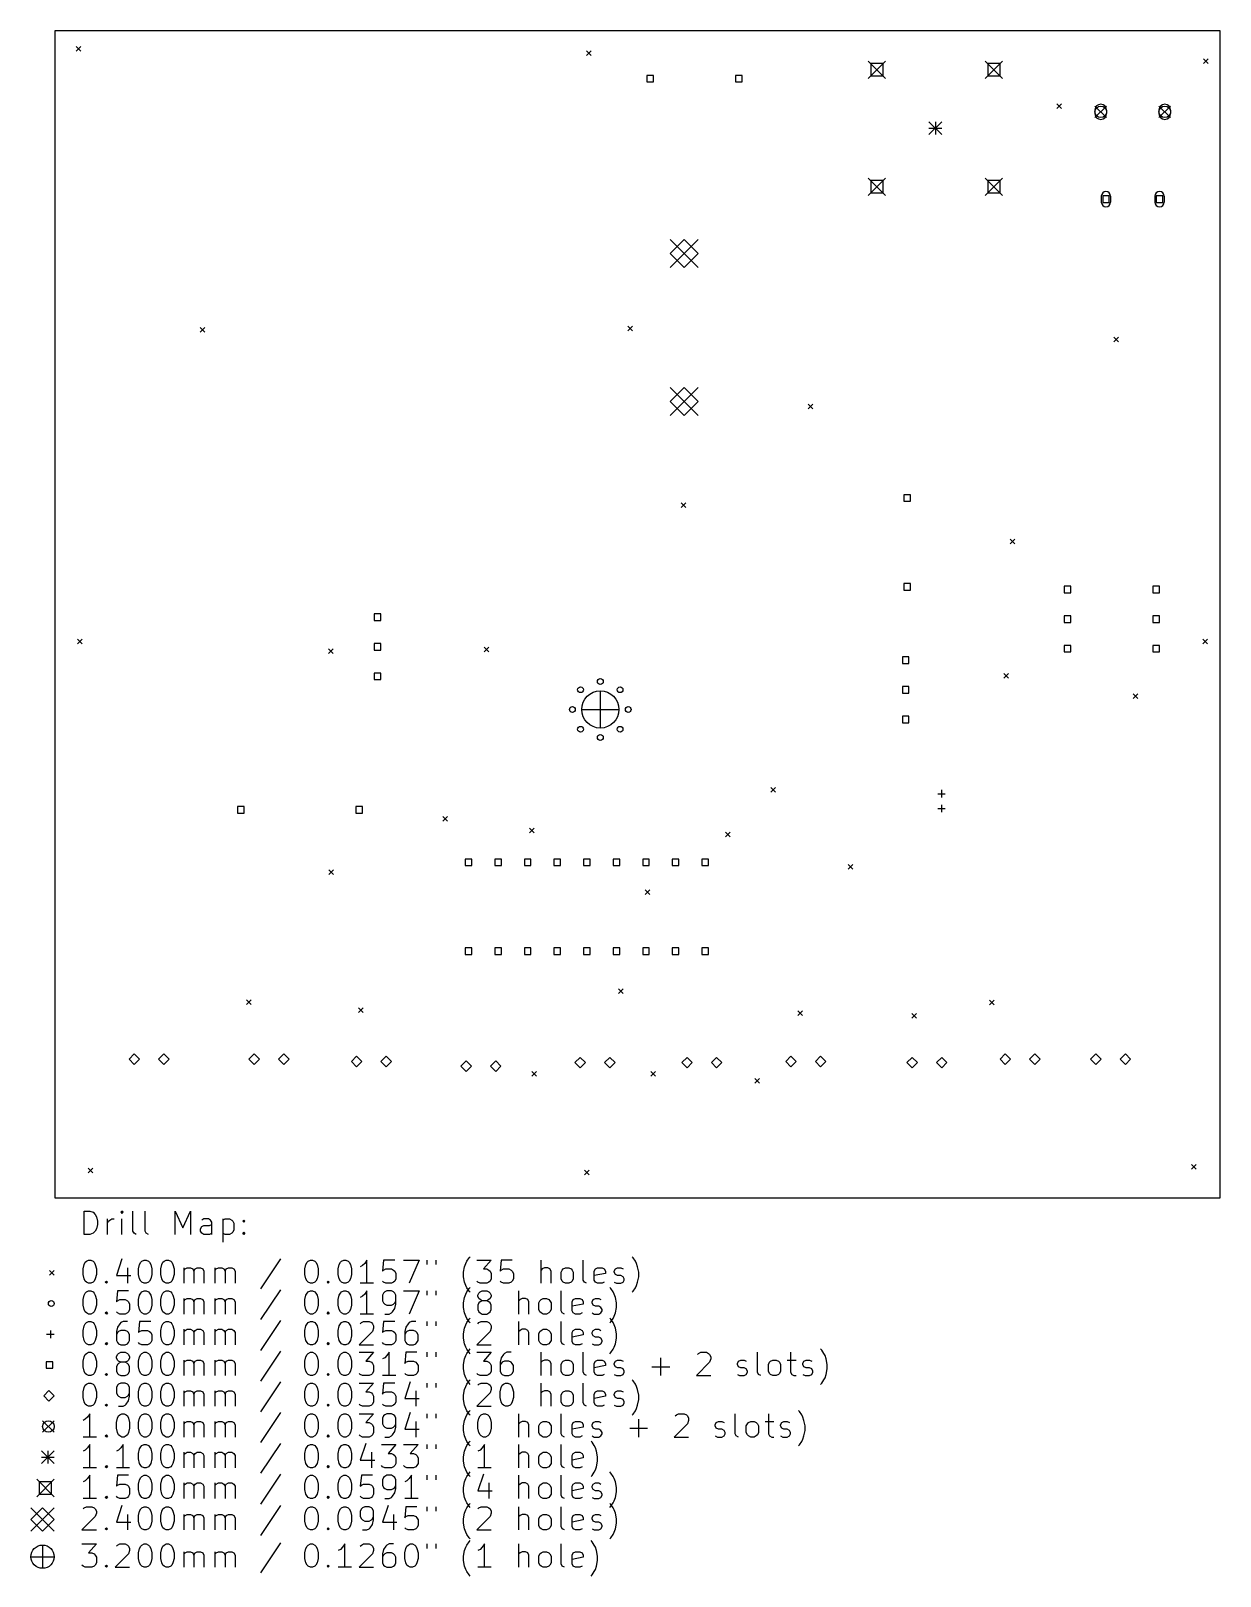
# Model space of a CAD drawing. Extents: x -2 to 100, y -33 to 100.
import ezdxf

# ---------------------------------------------------------------- set-up
doc = ezdxf.new("R2010")
doc.units = 0
doc.layers.add('BLACK', color=7, linetype='CONTINUOUS')

msp = doc.modelspace()

# ---------------------------------------------------------------- linework, layer by layer
at = {"layer": 'BLACK', "linetype": 'CONTINUOUS'}
for p, q in [((100.025, 100.175), (-0.05, 100.175)), ((-0.05, 100.175), (-0.05, -0.025)), ((100.025, -0.025), (100.025, 100.175)), ((1.775, 98.825), (2.175, 98.425)), ((2.175, 98.825), (1.775, 98.425)), ((45.6, 98.45), (46, 98.05)), ((46, 98.45), (45.6, 98.05)), ((69.8, 97.59), (71.3, 96.09)), ((71.3, 97.59), (69.8, 96.09)), ((71.0803, 97.3703), (70.0197, 97.3703)), ((70.0197, 97.3703), (70.0197, 96.3097)), ((71.0803, 96.3097), (71.0803, 97.3703)), ((79.85, 97.59), (81.35, 96.09)), ((81.35, 97.59), (79.85, 96.09)), ((81.1303, 97.3703), (80.0697, 97.3703)), ((80.0697, 97.3703), (80.0697, 96.3097)), ((81.1303, 96.3097), (81.1303, 97.3703)), ((98.6, 97.775), (99, 97.375)), ((99, 97.775), (98.6, 97.375)), ((51.3553, 96.3578), (50.7897, 96.3578)), ((50.7897, 96.3578), (50.7897, 95.7922)), ((50.7897, 95.7922), (51.3553, 95.7922)), ((51.3553, 95.7922), (51.3553, 96.3578)), ((58.9753, 96.3578), (58.4097, 96.3578)), ((58.4097, 96.3578), (58.4097, 95.7922)), ((58.4097, 95.7922), (58.9753, 95.7922)), ((58.9753, 95.7922), (58.9753, 96.3578)), ((70.0197, 96.3097), (71.0803, 96.3097)), ((80.0697, 96.3097), (81.1303, 96.3097)), ((86, 93.9), (86.4, 93.5)), ((86.4, 93.9), (86, 93.5)), ((89.275, 93.725), (90.275, 92.725)), ((90.275, 93.725), (89.275, 92.725)), ((89.275, 93.375), (89.275, 93.075)), ((90.275, 93.375), (90.275, 93.075)), ((94.775, 93.725), (95.775, 92.725)), ((95.775, 93.725), (94.775, 92.725)), ((94.775, 93.375), (94.775, 93.075)), ((95.775, 93.375), (95.775, 93.075)), ((75.025, 92.365), (76.125, 91.265)), ((76.125, 92.365), (75.025, 91.265)), ((75.025, 91.815), (76.125, 91.815)), ((75.575, 92.365), (75.575, 91.265)), ((69.8, 87.54), (71.3, 86.04)), ((71.3, 87.54), (69.8, 86.04)), ((71.0803, 87.3203), (70.0197, 87.3203)), ((70.0197, 87.3203), (70.0197, 86.2597)), ((70.0197, 86.2597), (71.0803, 86.2597)), ((71.0803, 86.2597), (71.0803, 87.3203)), ((79.85, 87.54), (81.35, 86.04)), ((81.35, 87.54), (79.85, 86.04)), ((81.1303, 87.3203), (80.0697, 87.3203)), ((80.0697, 87.3203), (80.0697, 86.2597)), ((80.0697, 86.2597), (81.1303, 86.2597)), ((81.1303, 86.2597), (81.1303, 87.3203)), ((89.825, 85.975), (89.825, 85.475)), ((90.5078, 86.0078), (89.9422, 86.0078)), ((89.9422, 86.0078), (89.9422, 85.4422)), ((89.9422, 85.4422), (90.5078, 85.4422)), ((90.5078, 85.4422), (90.5078, 86.0078)), ((90.625, 85.975), (90.625, 85.475)), ((94.425, 85.975), (94.425, 85.475)), ((95.1078, 86.0078), (94.5422, 86.0078)), ((94.5422, 86.0078), (94.5422, 85.4422)), ((94.5422, 85.4422), (95.1078, 85.4422)), ((95.1078, 85.4422), (95.1078, 86.0078)), ((95.225, 85.975), (95.225, 85.475)), ((52.8, 82.25), (55.2, 79.85)), ((55.2, 82.25), (52.8, 79.85)), ((54, 82.25), (52.8, 81.05)), ((52.8, 81.05), (54, 79.85)), ((55.2, 81.05), (54, 82.25)), ((54, 79.85), (55.2, 81.05)), ((12.425, 74.7), (12.825, 74.3)), ((12.825, 74.7), (12.425, 74.3)), ((49.175, 74.825), (49.575, 74.425)), ((49.575, 74.825), (49.175, 74.425)), ((90.8955, 73.887), (91.2955, 73.487)), ((91.2955, 73.887), (90.8955, 73.487)), ((52.8, 69.55), (55.2, 67.15)), ((55.2, 69.55), (52.8, 67.15)), ((54, 69.55), (52.8, 68.35)), ((55.2, 68.35), (54, 69.55)), ((52.8, 68.35), (54, 67.15)), ((54, 67.15), (55.2, 68.35)), ((64.65, 68.125), (65.05, 67.725)), ((65.05, 68.125), (64.65, 67.725)), ((73.4328, 60.3428), (72.8672, 60.3428)), ((72.8672, 60.3428), (72.8672, 59.7772)), ((72.8672, 59.7772), (73.4328, 59.7772)), ((73.4328, 59.7772), (73.4328, 60.3428)), ((53.75, 59.65), (54.15, 59.25)), ((54.15, 59.65), (53.75, 59.25)), ((81.9947, 56.5351), (82.3947, 56.1351)), ((82.3947, 56.5351), (81.9947, 56.1351)), ((73.4328, 52.7228), (72.8672, 52.7228)), ((72.8672, 52.7228), (72.8672, 52.1572)), ((72.8672, 52.1572), (73.4328, 52.1572)), ((73.4328, 52.1572), (73.4328, 52.7228)), ((87.2078, 52.4828), (86.6422, 52.4828)), ((86.6422, 52.4828), (86.6422, 51.9172)), ((86.6422, 51.9172), (87.2078, 51.9172)), ((87.2078, 51.9172), (87.2078, 52.4828)), ((94.8278, 52.4828), (94.2622, 52.4828)), ((94.2622, 52.4828), (94.2622, 51.9172)), ((94.2622, 51.9172), (94.8278, 51.9172)), ((94.8278, 51.9172), (94.8278, 52.4828)), ((27.9578, 50.1078), (27.3922, 50.1078)), ((27.3922, 50.1078), (27.3922, 49.5422)), ((27.3922, 49.5422), (27.9578, 49.5422)), ((27.9578, 49.5422), (27.9578, 50.1078)), ((87.2078, 49.9428), (86.6422, 49.9428)), ((86.6422, 49.9428), (86.6422, 49.3772)), ((86.6422, 49.3772), (87.2078, 49.3772)), ((87.2078, 49.3772), (87.2078, 49.9428)), ((94.8278, 49.9428), (94.2622, 49.9428)), ((94.2622, 49.9428), (94.2622, 49.3772)), ((94.2622, 49.3772), (94.8278, 49.3772)), ((94.8278, 49.3772), (94.8278, 49.9428)), ((1.9, 47.925), (2.3, 47.525)), ((2.3, 47.925), (1.9, 47.525)), ((98.55, 47.95), (98.95, 47.55)), ((98.95, 47.95), (98.55, 47.55)), ((23.45, 47.1), (23.85, 46.7)), ((23.85, 47.1), (23.45, 46.7)), ((27.9578, 47.5678), (27.3922, 47.5678)), ((27.3922, 47.5678), (27.3922, 47.0022)), ((27.3922, 47.0022), (27.9578, 47.0022)), ((27.9578, 47.0022), (27.9578, 47.5678)), ((36.825, 47.25), (37.225, 46.85)), ((37.225, 47.25), (36.825, 46.85)), ((87.2078, 47.4028), (86.6422, 47.4028)), ((86.6422, 47.4028), (86.6422, 46.8372)), ((86.6422, 46.8372), (87.2078, 46.8372)), ((87.2078, 46.8372), (87.2078, 47.4028)), ((94.8278, 47.4028), (94.2622, 47.4028)), ((94.2622, 47.4028), (94.2622, 46.8372)), ((94.2622, 46.8372), (94.8278, 46.8372)), ((94.8278, 46.8372), (94.8278, 47.4028)), ((73.3078, 46.4128), (72.7422, 46.4128)), ((72.7422, 46.4128), (72.7422, 45.8472)), ((72.7422, 45.8472), (73.3078, 45.8472)), ((73.3078, 45.8472), (73.3078, 46.4128)), ((27.9578, 45.0278), (27.3922, 45.0278)), ((27.3922, 45.0278), (27.3922, 44.4622)), ((27.3922, 44.4622), (27.9578, 44.4622)), ((27.9578, 44.4622), (27.9578, 45.0278)), ((73.3078, 43.8728), (72.7422, 43.8728)), ((72.7422, 43.8728), (72.7422, 43.3072)), ((73.3078, 43.3072), (73.3078, 43.8728)), ((81.4598, 44.9865), (81.8598, 44.5865)), ((81.8598, 44.9865), (81.4598, 44.5865)), ((46.8, 43.5), (46.8, 40.3)), ((72.7422, 43.3072), (73.3078, 43.3072)), ((92.55, 43.25), (92.95, 42.85)), ((92.95, 43.25), (92.55, 42.85)), ((45.2, 41.9), (48.4, 41.9)), ((73.3078, 41.3328), (72.7422, 41.3328)), ((72.7422, 41.3328), (72.7422, 40.7672)), ((73.3078, 40.7672), (73.3078, 41.3328)), ((72.7422, 40.7672), (73.3078, 40.7672)), ((61.45, 35.2), (61.85, 34.8)), ((61.85, 35.2), (61.45, 34.8)), ((75.775, 34.67), (76.425, 34.67)), ((76.1, 34.995), (76.1, 34.345)), ((16.2028, 33.5578), (15.6372, 33.5578)), ((15.6372, 33.5578), (15.6372, 32.9922)), ((16.2028, 32.9922), (16.2028, 33.5578)), ((26.3628, 33.5578), (25.7972, 33.5578)), ((25.7972, 33.5578), (25.7972, 32.9922)), ((26.3628, 32.9922), (26.3628, 33.5578)), ((75.775, 33.4), (76.425, 33.4)), ((76.1, 33.725), (76.1, 33.075)), ((15.6372, 32.9922), (16.2028, 32.9922)), ((25.7972, 32.9922), (26.3628, 32.9922)), ((33.275, 32.7), (33.675, 32.3)), ((33.675, 32.7), (33.275, 32.3)), ((40.725, 31.7), (41.125, 31.3)), ((41.125, 31.7), (40.725, 31.3)), ((57.55, 31.375), (57.95, 30.975)), ((57.95, 31.375), (57.55, 30.975)), ((23.4825, 28.1309), (23.8825, 27.7309)), ((23.8825, 28.1309), (23.4825, 27.7309)), ((35.7628, 29.0578), (35.1972, 29.0578)), ((35.1972, 29.0578), (35.1972, 28.4922)), ((35.1972, 28.4922), (35.7628, 28.4922)), ((35.7628, 28.4922), (35.7628, 29.0578)), ((38.3028, 29.0578), (37.7372, 29.0578)), ((37.7372, 29.0578), (37.7372, 28.4922)), ((37.7372, 28.4922), (38.3028, 28.4922)), ((38.3028, 28.4922), (38.3028, 29.0578)), ((40.8428, 29.0578), (40.2772, 29.0578)), ((40.2772, 29.0578), (40.2772, 28.4922)), ((40.2772, 28.4922), (40.8428, 28.4922)), ((40.8428, 28.4922), (40.8428, 29.0578)), ((43.3828, 29.0578), (42.8172, 29.0578)), ((42.8172, 29.0578), (42.8172, 28.4922)), ((42.8172, 28.4922), (43.3828, 28.4922)), ((43.3828, 28.4922), (43.3828, 29.0578)), ((45.9228, 29.0578), (45.3572, 29.0578)), ((45.3572, 29.0578), (45.3572, 28.4922)), ((45.3572, 28.4922), (45.9228, 28.4922)), ((45.9228, 28.4922), (45.9228, 29.0578)), ((48.4628, 29.0578), (47.8972, 29.0578)), ((47.8972, 29.0578), (47.8972, 28.4922)), ((47.8972, 28.4922), (48.4628, 28.4922)), ((48.4628, 28.4922), (48.4628, 29.0578)), ((51.0028, 29.0578), (50.4372, 29.0578)), ((50.4372, 29.0578), (50.4372, 28.4922)), ((50.4372, 28.4922), (51.0028, 28.4922)), ((51.0028, 28.4922), (51.0028, 29.0578)), ((53.5428, 29.0578), (52.9772, 29.0578)), ((52.9772, 29.0578), (52.9772, 28.4922)), ((52.9772, 28.4922), (53.5428, 28.4922)), ((53.5428, 28.4922), (53.5428, 29.0578)), ((56.0828, 29.0578), (55.5172, 29.0578)), ((55.5172, 29.0578), (55.5172, 28.4922)), ((55.5172, 28.4922), (56.0828, 28.4922)), ((56.0828, 28.4922), (56.0828, 29.0578)), ((68.0883, 28.5843), (68.4883, 28.1843)), ((68.4883, 28.5843), (68.0883, 28.1843)), ((50.65, 26.4), (51.05, 26)), ((51.05, 26.4), (50.65, 26)), ((35.7628, 21.4378), (35.1972, 21.4378)), ((35.1972, 21.4378), (35.1972, 20.8722)), ((35.7628, 20.8722), (35.7628, 21.4378)), ((38.3028, 21.4378), (37.7372, 21.4378)), ((37.7372, 21.4378), (37.7372, 20.8722)), ((38.3028, 20.8722), (38.3028, 21.4378)), ((40.8428, 21.4378), (40.2772, 21.4378)), ((40.2772, 21.4378), (40.2772, 20.8722)), ((40.8428, 20.8722), (40.8428, 21.4378)), ((43.3828, 21.4378), (42.8172, 21.4378)), ((42.8172, 21.4378), (42.8172, 20.8722)), ((43.3828, 20.8722), (43.3828, 21.4378)), ((45.9228, 21.4378), (45.3572, 21.4378)), ((45.3572, 21.4378), (45.3572, 20.8722)), ((45.9228, 20.8722), (45.9228, 21.4378)), ((48.4628, 21.4378), (47.8972, 21.4378)), ((47.8972, 21.4378), (47.8972, 20.8722)), ((48.4628, 20.8722), (48.4628, 21.4378)), ((51.0028, 21.4378), (50.4372, 21.4378)), ((50.4372, 21.4378), (50.4372, 20.8722)), ((51.0028, 20.8722), (51.0028, 21.4378)), ((53.5428, 21.4378), (52.9772, 21.4378)), ((52.9772, 21.4378), (52.9772, 20.8722)), ((53.5428, 20.8722), (53.5428, 21.4378)), ((56.0828, 21.4378), (55.5172, 21.4378)), ((55.5172, 21.4378), (55.5172, 20.8722)), ((56.0828, 20.8722), (56.0828, 21.4378)), ((35.1972, 20.8722), (35.7628, 20.8722)), ((37.7372, 20.8722), (38.3028, 20.8722)), ((40.2772, 20.8722), (40.8428, 20.8722)), ((42.8172, 20.8722), (43.3828, 20.8722)), ((45.3572, 20.8722), (45.9228, 20.8722)), ((47.8972, 20.8722), (48.4628, 20.8722)), ((50.4372, 20.8722), (51.0028, 20.8722)), ((52.9772, 20.8722), (53.5428, 20.8722)), ((55.5172, 20.8722), (56.0828, 20.8722)), ((48.35, 17.9), (48.75, 17.5)), ((48.75, 17.9), (48.35, 17.5)), ((16.425, 16.975), (16.825, 16.575)), ((16.825, 16.975), (16.425, 16.575)), ((26.025, 16.275), (26.425, 15.875)), ((26.425, 16.275), (26.025, 15.875)), ((63.775, 16.025), (64.175, 15.625)), ((64.175, 16.025), (63.775, 15.625)), ((80.225, 16.925), (80.625, 16.525)), ((80.625, 16.925), (80.225, 16.525)), ((73.55, 15.8), (73.95, 15.4)), ((73.95, 15.8), (73.55, 15.4)), ((6.775, 12.325), (6.325, 11.875)), ((7.225, 11.875), (6.775, 12.325)), ((9.315, 12.325), (8.865, 11.875)), ((9.765, 11.875), (9.315, 12.325)), ((17.075, 12.325), (16.625, 11.875)), ((17.525, 11.875), (17.075, 12.325)), ((19.615, 12.325), (19.165, 11.875)), ((20.065, 11.875), (19.615, 12.325)), ((25.875, 12.125), (25.425, 11.675)), ((26.325, 11.675), (25.875, 12.125)), ((28.415, 12.125), (27.965, 11.675)), ((28.865, 11.675), (28.415, 12.125)), ((45.075, 12.025), (44.625, 11.575)), ((45.525, 11.575), (45.075, 12.025)), ((47.615, 12.025), (47.165, 11.575)), ((48.065, 11.575), (47.615, 12.025)), ((54.25, 12.025), (53.8, 11.575)), ((54.7, 11.575), (54.25, 12.025)), ((56.79, 12.025), (56.34, 11.575)), ((57.24, 11.575), (56.79, 12.025)), ((63.175, 12.125), (62.725, 11.675)), ((63.625, 11.675), (63.175, 12.125)), ((65.715, 12.125), (65.265, 11.675)), ((66.165, 11.675), (65.715, 12.125)), ((73.575, 12.025), (73.125, 11.575)), ((74.025, 11.575), (73.575, 12.025)), ((76.115, 12.025), (75.665, 11.575)), ((76.565, 11.575), (76.115, 12.025)), ((81.575, 12.325), (81.125, 11.875)), ((82.025, 11.875), (81.575, 12.325)), ((84.115, 12.325), (83.665, 11.875)), ((84.565, 11.875), (84.115, 12.325)), ((89.35, 12.325), (88.9, 11.875)), ((89.8, 11.875), (89.35, 12.325)), ((91.89, 12.325), (91.44, 11.875)), ((92.34, 11.875), (91.89, 12.325)), ((6.325, 11.875), (6.775, 11.425)), ((6.775, 11.425), (7.225, 11.875)), ((8.865, 11.875), (9.315, 11.425)), ((9.315, 11.425), (9.765, 11.875)), ((16.625, 11.875), (17.075, 11.425)), ((17.075, 11.425), (17.525, 11.875)), ((19.165, 11.875), (19.615, 11.425)), ((19.615, 11.425), (20.065, 11.875)), ((25.425, 11.675), (25.875, 11.225)), ((25.875, 11.225), (26.325, 11.675)), ((27.965, 11.675), (28.415, 11.225)), ((28.415, 11.225), (28.865, 11.675)), ((35.275, 11.725), (34.825, 11.275)), ((34.825, 11.275), (35.275, 10.825)), ((35.725, 11.275), (35.275, 11.725)), ((35.275, 10.825), (35.725, 11.275)), ((37.815, 11.725), (37.365, 11.275)), ((37.365, 11.275), (37.815, 10.825)), ((38.265, 11.275), (37.815, 11.725)), ((37.815, 10.825), (38.265, 11.275)), ((40.925, 10.8), (41.325, 10.4)), ((41.325, 10.8), (40.925, 10.4)), ((44.625, 11.575), (45.075, 11.125)), ((45.075, 11.125), (45.525, 11.575)), ((47.165, 11.575), (47.615, 11.125)), ((47.615, 11.125), (48.065, 11.575)), ((51.125, 10.8), (51.525, 10.4)), ((51.525, 10.8), (51.125, 10.4)), ((53.8, 11.575), (54.25, 11.125)), ((54.25, 11.125), (54.7, 11.575)), ((56.34, 11.575), (56.79, 11.125)), ((56.79, 11.125), (57.24, 11.575)), ((62.725, 11.675), (63.175, 11.225)), ((63.175, 11.225), (63.625, 11.675)), ((65.265, 11.675), (65.715, 11.225)), ((65.715, 11.225), (66.165, 11.675)), ((73.125, 11.575), (73.575, 11.125)), ((73.575, 11.125), (74.025, 11.575)), ((75.665, 11.575), (76.115, 11.125)), ((76.115, 11.125), (76.565, 11.575)), ((81.125, 11.875), (81.575, 11.425)), ((81.575, 11.425), (82.025, 11.875)), ((83.665, 11.875), (84.115, 11.425)), ((84.115, 11.425), (84.565, 11.875)), ((88.9, 11.875), (89.35, 11.425)), ((89.35, 11.425), (89.8, 11.875)), ((91.44, 11.875), (91.89, 11.425)), ((91.89, 11.425), (92.34, 11.875)), ((60.075, 10.2), (60.475, 9.8)), ((60.475, 10.2), (60.075, 9.8)), ((97.575, 2.825), (97.975, 2.425)), ((97.975, 2.825), (97.575, 2.425)), ((2.825, 2.5), (3.225, 2.1)), ((3.225, 2.5), (2.825, 2.1)), ((45.45, 2.35), (45.85, 1.95)), ((45.85, 2.35), (45.45, 1.95)), ((-0.05, -0.025), (100.025, -0.025)), ((2.47619, -3.17976), (2.47619, -1.17976)), ((2.47619, -1.17976), (2.95238, -1.17976)), ((2.95238, -1.17976), (3.23809, -1.275)), ((3.23809, -1.275), (3.42857, -1.46548)), ((5.71428, -1.17976), (5.61905, -1.275)), ((5.61905, -1.275), (5.71428, -1.37024)), ((5.80952, -1.275), (5.71428, -1.17976)), ((5.71428, -1.17976), (5.71428, -1.37024)), ((5.71428, -1.37024), (5.80952, -1.275)), ((6.66667, -2.89405), (6.66667, -1.17976)), ((7.71428, -2.89405), (7.71428, -1.17976)), ((10.2857, -3.17976), (10.2857, -1.17976)), ((10.2857, -1.17976), (10.9524, -2.60833)), ((10.9524, -2.60833), (11.619, -1.17976)), ((11.619, -1.17976), (11.619, -3.17976)), ((3.42857, -1.46548), (3.52381, -1.65595)), ((3.52381, -1.65595), (3.61905, -2.0369)), ((3.61905, -2.32262), (3.52381, -2.70357)), ((3.61905, -2.0369), (3.61905, -2.32262)), ((4.47619, -3.17976), (4.47619, -1.84643)), ((4.47619, -2.22738), (4.57143, -2.0369)), ((4.57143, -2.0369), (4.66667, -1.94167)), ((4.66667, -1.94167), (4.85714, -1.84643)), ((4.85714, -1.84643), (5.04762, -1.84643)), ((5.71428, -3.17976), (5.71428, -1.84643)), ((12.4762, -2.70357), (12.5714, -2.51309)), ((12.7619, -1.84643), (12.5714, -1.94167)), ((12.5714, -2.51309), (12.7619, -2.41786)), ((13.1429, -1.84643), (12.7619, -1.84643)), ((12.7619, -2.41786), (13.2381, -2.41786)), ((13.3333, -1.94167), (13.1429, -1.84643)), ((13.2381, -2.41786), (13.4286, -2.32262)), ((13.4286, -2.13214), (13.3333, -1.94167)), ((13.4286, -3.17976), (13.4286, -2.13214)), ((14.381, -1.84643), (14.381, -3.84643)), ((14.381, -1.94167), (14.5714, -1.84643)), ((14.5714, -1.84643), (14.9524, -1.84643)), ((14.9524, -1.84643), (15.1429, -1.94167)), ((15.1429, -1.94167), (15.2381, -2.0369)), ((15.2381, -2.0369), (15.3333, -2.22738)), ((15.3333, -2.22738), (15.3333, -2.79881)), ((16.0952, -2.0369), (16.1905, -1.94167)), ((16.1905, -2.13214), (16.0952, -2.0369)), ((16.1905, -1.94167), (16.2857, -2.0369)), ((16.1905, -1.94167), (16.1905, -2.13214)), ((16.2857, -2.0369), (16.1905, -2.13214)), ((2.95238, -3.17976), (2.47619, -3.17976)), ((3.23809, -3.08452), (2.95238, -3.17976)), ((3.42857, -2.89405), (3.23809, -3.08452)), ((3.52381, -2.70357), (3.42857, -2.89405)), ((6.7619, -3.08452), (6.66667, -2.89405)), ((6.95238, -3.17976), (6.7619, -3.08452)), ((7.80952, -3.08452), (7.71428, -2.89405)), ((8, -3.17976), (7.80952, -3.08452)), ((12.4762, -2.89405), (12.4762, -2.70357)), ((12.5714, -3.08452), (12.4762, -2.89405)), ((12.7619, -3.17976), (12.5714, -3.08452)), ((13.2381, -3.17976), (12.7619, -3.17976)), ((13.4286, -3.08452), (13.2381, -3.17976)), ((14.5714, -3.17976), (14.381, -3.08452)), ((14.9524, -3.17976), (14.5714, -3.17976)), ((15.1429, -3.08452), (14.9524, -3.17976)), ((15.2381, -2.98928), (15.1429, -3.08452)), ((15.3333, -2.79881), (15.2381, -2.98928)), ((16.0952, -3.08452), (16.1905, -2.98928)), ((16.1905, -3.17976), (16.0952, -3.08452)), ((16.1905, -2.98928), (16.2857, -3.08452)), ((16.1905, -2.98928), (16.1905, -3.17976)), ((16.2857, -3.08452), (16.1905, -3.17976)), ((5.71428, -5.28452), (5.23809, -6.7131)), ((19.3333, -5.28452), (17.619, -7.85595)), ((35.3333, -5.475), (35.5238, -5.18928)), ((35.5238, -5.18928), (35.619, -5.09405)), ((49.619, -5.18928), (49.5238, -5.09405)), ((49.8095, -5.475), (49.619, -5.18928)), ((-0.5, -6.275), (-0.1, -6.675)), ((-0.1, -6.275), (-0.5, -6.675)), ((2.38095, -6.14167), (2.47619, -5.76071)), ((2.38095, -6.61786), (2.38095, -6.14167)), ((2.47619, -6.99881), (2.38095, -6.61786)), ((2.47619, -5.76071), (2.57143, -5.57024)), ((2.57143, -5.57024), (2.66667, -5.475)), ((2.66667, -5.475), (2.85714, -5.37976)), ((2.85714, -5.37976), (3.04762, -5.37976)), ((3.04762, -5.37976), (3.23809, -5.475)), ((3.23809, -5.475), (3.33333, -5.57024)), ((3.33333, -5.57024), (3.42857, -5.76071)), ((3.42857, -5.76071), (3.52381, -6.14167)), ((3.52381, -6.61786), (3.42857, -6.99881)), ((3.52381, -6.14167), (3.52381, -6.61786)), ((6.19048, -6.04643), (6.19048, -7.37976)), ((7.14286, -6.14167), (7.23809, -5.76071)), ((7.14286, -6.61786), (7.14286, -6.14167)), ((7.23809, -6.99881), (7.14286, -6.61786)), ((7.23809, -5.76071), (7.33333, -5.57024)), ((7.33333, -5.57024), (7.42857, -5.475)), ((7.42857, -5.475), (7.61905, -5.37976)), ((7.61905, -5.37976), (7.80952, -5.37976)), ((7.80952, -5.37976), (8, -5.475)), ((8, -5.475), (8.09524, -5.57024)), ((8.09524, -5.57024), (8.19048, -5.76071)), ((8.19048, -5.76071), (8.28571, -6.14167)), ((8.28571, -6.61786), (8.19048, -6.99881)), ((8.28571, -6.14167), (8.28571, -6.61786)), ((9.04762, -6.14167), (9.14286, -5.76071)), ((9.04762, -6.61786), (9.04762, -6.14167)), ((9.14286, -6.99881), (9.04762, -6.61786)), ((9.14286, -5.76071), (9.23809, -5.57024)), ((9.23809, -5.57024), (9.33333, -5.475)), ((9.33333, -5.475), (9.52381, -5.37976)), ((9.52381, -5.37976), (9.71429, -5.37976)), ((9.71429, -5.37976), (9.90476, -5.475)), ((9.90476, -5.475), (10, -5.57024)), ((10, -5.57024), (10.0952, -5.76071)), ((10.0952, -5.76071), (10.1905, -6.14167)), ((10.1905, -6.61786), (10.0952, -6.99881)), ((10.1905, -6.14167), (10.1905, -6.61786)), ((11.0476, -7.37976), (11.0476, -6.04643)), ((11.0476, -6.2369), (11.1429, -6.14167)), ((11.1429, -6.14167), (11.3333, -6.04643)), ((11.3333, -6.04643), (11.619, -6.04643)), ((11.619, -6.04643), (11.8095, -6.14167)), ((11.8095, -6.14167), (11.9048, -6.33214)), ((11.9048, -6.33214), (12, -6.14167)), ((11.9048, -6.33214), (11.9048, -7.37976)), ((12, -6.14167), (12.1905, -6.04643)), ((12.1905, -6.04643), (12.4762, -6.04643)), ((12.4762, -6.04643), (12.6667, -6.14167)), ((12.6667, -6.14167), (12.7619, -6.33214)), ((12.7619, -6.33214), (12.7619, -7.37976)), ((13.7143, -7.37976), (13.7143, -6.04643)), ((13.7143, -6.2369), (13.8095, -6.14167)), ((13.8095, -6.14167), (14, -6.04643)), ((14, -6.04643), (14.2857, -6.04643)), ((14.2857, -6.04643), (14.4762, -6.14167)), ((14.4762, -6.14167), (14.5714, -6.33214)), ((14.5714, -6.33214), (14.6667, -6.14167)), ((14.5714, -6.33214), (14.5714, -7.37976)), ((14.6667, -6.14167), (14.8571, -6.04643)), ((14.8571, -6.04643), (15.1429, -6.04643)), ((15.1429, -6.04643), (15.3333, -6.14167)), ((15.3333, -6.14167), (15.4286, -6.33214)), ((15.4286, -6.33214), (15.4286, -7.37976)), ((21.4286, -6.14167), (21.5238, -5.76071)), ((21.4286, -6.61786), (21.4286, -6.14167)), ((21.5238, -6.99881), (21.4286, -6.61786)), ((21.5238, -5.76071), (21.619, -5.57024)), ((21.619, -5.57024), (21.7143, -5.475)), ((21.7143, -5.475), (21.9048, -5.37976)), ((21.9048, -5.37976), (22.0952, -5.37976)), ((22.0952, -5.37976), (22.2857, -5.475)), ((22.2857, -5.475), (22.381, -5.57024)), ((22.381, -5.57024), (22.4762, -5.76071)), ((22.4762, -5.76071), (22.5714, -6.14167)), ((22.5714, -6.61786), (22.4762, -6.99881)), ((22.5714, -6.14167), (22.5714, -6.61786)), ((24.2857, -6.14167), (24.381, -5.76071)), ((24.2857, -6.61786), (24.2857, -6.14167)), ((24.381, -6.99881), (24.2857, -6.61786)), ((24.381, -5.76071), (24.4762, -5.57024)), ((24.4762, -5.57024), (24.5714, -5.475)), ((24.5714, -5.475), (24.7619, -5.37976)), ((24.7619, -5.37976), (24.9524, -5.37976)), ((24.9524, -5.37976), (25.1429, -5.475)), ((25.1429, -5.475), (25.2381, -5.57024)), ((25.2381, -5.57024), (25.3333, -5.76071)), ((25.3333, -5.76071), (25.4286, -6.14167)), ((25.4286, -6.61786), (25.3333, -6.99881)), ((25.4286, -6.14167), (25.4286, -6.61786)), ((26.381, -5.85595), (26.1905, -5.95119)), ((26.5714, -5.66548), (26.381, -5.85595)), ((26.7619, -5.37976), (26.5714, -5.66548)), ((26.7619, -7.37976), (26.7619, -5.37976)), ((28.1905, -5.37976), (28.0952, -6.33214)), ((28.0952, -6.33214), (28.1905, -6.2369)), ((29.1429, -5.37976), (28.1905, -5.37976)), ((28.1905, -6.2369), (28.381, -6.14167)), ((28.381, -6.14167), (28.8571, -6.14167)), ((28.8571, -6.14167), (29.0476, -6.2369)), ((29.0476, -6.2369), (29.1429, -6.33214)), ((29.1429, -6.33214), (29.2381, -6.52262)), ((29.2381, -6.52262), (29.2381, -6.99881)), ((29.9048, -5.37976), (31.2381, -5.37976)), ((31.2381, -5.37976), (30.381, -7.37976)), ((31.9048, -5.37976), (31.9048, -5.76071)), ((32.6667, -5.37976), (32.6667, -5.76071)), ((35.0476, -6.42738), (35.1429, -5.95119)), ((35.0476, -6.80833), (35.0476, -6.42738)), ((35.1429, -5.95119), (35.2381, -5.66548)), ((35.2381, -5.66548), (35.3333, -5.475)), ((36.1905, -5.37976), (37.4286, -5.37976)), ((37.4286, -5.37976), (36.7619, -6.14167)), ((36.7619, -6.14167), (37.0476, -6.14167)), ((37.0476, -6.14167), (37.2381, -6.2369)), ((37.2381, -6.2369), (37.3333, -6.33214)), ((37.3333, -6.33214), (37.4286, -6.52262)), ((37.4286, -6.52262), (37.4286, -6.99881)), ((38.2857, -5.37976), (38.1905, -6.33214)), ((38.1905, -6.33214), (38.2857, -6.2369)), ((39.2381, -5.37976), (38.2857, -5.37976)), ((38.2857, -6.2369), (38.4762, -6.14167)), ((38.4762, -6.14167), (38.9524, -6.14167)), ((38.9524, -6.14167), (39.1429, -6.2369)), ((39.1429, -6.2369), (39.2381, -6.33214)), ((39.2381, -6.33214), (39.3333, -6.52262)), ((39.3333, -6.52262), (39.3333, -6.99881)), ((41.7143, -7.37976), (41.7143, -5.37976)), ((41.8095, -6.14167), (41.7143, -6.2369)), ((42, -6.04643), (41.8095, -6.14167)), ((42.2857, -6.04643), (42, -6.04643)), ((42.4762, -6.14167), (42.2857, -6.04643)), ((42.5714, -6.33214), (42.4762, -6.14167)), ((42.5714, -7.37976), (42.5714, -6.33214)), ((43.4286, -6.42738), (43.5238, -6.2369)), ((43.4286, -6.99881), (43.4286, -6.42738)), ((43.5238, -6.2369), (43.619, -6.14167)), ((43.619, -6.14167), (43.8095, -6.04643)), ((43.8095, -6.04643), (44.0952, -6.04643)), ((44.0952, -6.04643), (44.2857, -6.14167)), ((44.2857, -6.14167), (44.381, -6.2369)), ((44.381, -6.2369), (44.4762, -6.42738)), ((44.4762, -6.42738), (44.4762, -6.99881)), ((45.3333, -7.09405), (45.3333, -5.37976)), ((46.2857, -6.33214), (46.381, -6.14167)), ((46.2857, -7.09405), (46.2857, -6.33214)), ((47.2381, -6.52262), (46.2857, -6.7131)), ((46.381, -6.14167), (46.5714, -6.04643)), ((46.5714, -6.04643), (46.9524, -6.04643)), ((46.9524, -6.04643), (47.1429, -6.14167)), ((47.1429, -6.14167), (47.2381, -6.33214)), ((47.2381, -6.33214), (47.2381, -6.52262)), ((48, -6.33214), (48.0952, -6.14167)), ((48, -6.42738), (48, -6.33214)), ((48.0952, -6.61786), (48, -6.42738)), ((48.0952, -6.14167), (48.2857, -6.04643)), ((48.2857, -6.7131), (48.0952, -6.61786)), ((48.2857, -6.04643), (48.5714, -6.04643)), ((48.5714, -6.04643), (48.7619, -6.14167)), ((49.9048, -5.66548), (49.8095, -5.475)), ((50, -5.95119), (49.9048, -5.66548)), ((50.0952, -6.42738), (50, -5.95119)), ((50.0952, -6.80833), (50.0952, -6.42738)), ((2.57143, -7.18928), (2.47619, -6.99881)), ((2.66667, -7.28452), (2.57143, -7.18928)), ((2.85714, -7.37976), (2.66667, -7.28452)), ((3.04762, -7.37976), (2.85714, -7.37976)), ((3.23809, -7.28452), (3.04762, -7.37976)), ((3.33333, -7.18928), (3.23809, -7.28452)), ((3.42857, -6.99881), (3.33333, -7.18928)), ((4.28571, -7.28452), (4.38095, -7.18928)), ((4.38095, -7.37976), (4.28571, -7.28452)), ((4.38095, -7.18928), (4.47619, -7.28452)), ((4.38095, -7.18928), (4.38095, -7.37976)), ((4.47619, -7.28452), (4.38095, -7.37976)), ((5.23809, -6.7131), (6.47619, -6.7131)), ((7.33333, -7.18928), (7.23809, -6.99881)), ((7.42857, -7.28452), (7.33333, -7.18928)), ((7.61905, -7.37976), (7.42857, -7.28452)), ((7.80952, -7.37976), (7.61905, -7.37976)), ((8, -7.28452), (7.80952, -7.37976)), ((8.09524, -7.18928), (8, -7.28452)), ((8.19048, -6.99881), (8.09524, -7.18928)), ((9.23809, -7.18928), (9.14286, -6.99881)), ((9.33333, -7.28452), (9.23809, -7.18928)), ((9.52381, -7.37976), (9.33333, -7.28452)), ((9.71429, -7.37976), (9.52381, -7.37976)), ((9.90476, -7.28452), (9.71429, -7.37976)), ((10, -7.18928), (9.90476, -7.28452)), ((10.0952, -6.99881), (10, -7.18928)), ((19.3333, -7.92452), (17.619, -10.496)), ((21.619, -7.18928), (21.5238, -6.99881)), ((21.7143, -7.28452), (21.619, -7.18928)), ((21.9048, -7.37976), (21.7143, -7.28452)), ((22.0952, -7.37976), (21.9048, -7.37976)), ((22.2857, -7.28452), (22.0952, -7.37976)), ((22.381, -7.18928), (22.2857, -7.28452)), ((22.4762, -6.99881), (22.381, -7.18928)), ((23.3333, -7.28452), (23.4286, -7.18928)), ((23.4286, -7.37976), (23.3333, -7.28452)), ((23.4286, -7.18928), (23.5238, -7.28452)), ((23.4286, -7.18928), (23.4286, -7.37976)), ((23.5238, -7.28452), (23.4286, -7.37976)), ((24.4762, -7.18928), (24.381, -6.99881)), ((24.5714, -7.28452), (24.4762, -7.18928)), ((24.7619, -7.37976), (24.5714, -7.28452)), ((24.9524, -7.37976), (24.7619, -7.37976)), ((25.1429, -7.28452), (24.9524, -7.37976)), ((25.2381, -7.18928), (25.1429, -7.28452)), ((25.3333, -6.99881), (25.2381, -7.18928)), ((27.3333, -7.37976), (26.1905, -7.37976)), ((28.1905, -7.28452), (28.0952, -7.18928)), ((28.381, -7.37976), (28.1905, -7.28452)), ((28.8571, -7.37976), (28.381, -7.37976)), ((29.0476, -7.28452), (28.8571, -7.37976)), ((29.1429, -7.18928), (29.0476, -7.28452)), ((29.2381, -6.99881), (29.1429, -7.18928)), ((35.1429, -7.28452), (35.0476, -6.80833)), ((35.2381, -7.57024), (35.1429, -7.28452)), ((35.3333, -7.76071), (35.2381, -7.57024)), ((35.5238, -8.04643), (35.3333, -7.76071)), ((35.3333, -8.115), (35.5238, -7.82928)), ((35.5238, -7.82928), (35.619, -7.73405)), ((36.2857, -7.28452), (36.1905, -7.18928)), ((36.4762, -7.37976), (36.2857, -7.28452)), ((37.0476, -7.37976), (36.4762, -7.37976)), ((37.2381, -7.28452), (37.0476, -7.37976)), ((37.3333, -7.18928), (37.2381, -7.28452)), ((37.4286, -6.99881), (37.3333, -7.18928)), ((38.2857, -7.28452), (38.1905, -7.18928)), ((38.4762, -7.37976), (38.2857, -7.28452)), ((38.9524, -7.37976), (38.4762, -7.37976)), ((39.1429, -7.28452), (38.9524, -7.37976)), ((39.2381, -7.18928), (39.1429, -7.28452)), ((39.3333, -6.99881), (39.2381, -7.18928)), ((43.5238, -7.18928), (43.4286, -6.99881)), ((43.619, -7.28452), (43.5238, -7.18928)), ((43.8095, -7.37976), (43.619, -7.28452)), ((44.0952, -7.37976), (43.8095, -7.37976)), ((44.2857, -7.28452), (44.0952, -7.37976)), ((44.381, -7.18928), (44.2857, -7.28452)), ((44.4762, -6.99881), (44.381, -7.18928)), ((45.4286, -7.28452), (45.3333, -7.09405)), ((45.619, -7.37976), (45.4286, -7.28452)), ((46.381, -7.28452), (46.2857, -7.09405)), ((46.5714, -7.37976), (46.381, -7.28452)), ((46.9524, -7.37976), (46.5714, -7.37976)), ((47.1429, -7.28452), (46.9524, -7.37976)), ((47.7143, -7.82928), (47.619, -7.73405)), ((47.9048, -8.115), (47.7143, -7.82928)), ((48, -7.28452), (48.1905, -7.37976)), ((48.1905, -7.37976), (48.5714, -7.37976)), ((48.5714, -6.7131), (48.2857, -6.7131)), ((48.7619, -6.80833), (48.5714, -6.7131)), ((48.5714, -7.37976), (48.7619, -7.28452)), ((48.8571, -6.99881), (48.7619, -6.80833)), ((48.7619, -7.28452), (48.8571, -7.09405)), ((48.8571, -7.09405), (48.8571, -6.99881)), ((49.619, -8.04643), (49.8095, -7.76071)), ((49.8095, -7.76071), (49.9048, -7.57024)), ((49.9048, -7.57024), (50, -7.28452)), ((50, -7.28452), (50.0952, -6.80833)), ((2.38095, -8.78167), (2.47619, -8.40071)), ((2.38095, -9.25786), (2.38095, -8.78167)), ((2.47619, -9.63881), (2.38095, -9.25786)), ((2.47619, -8.40071), (2.57143, -8.21024)), ((2.57143, -8.21024), (2.66667, -8.115)), ((2.66667, -8.115), (2.85714, -8.01976)), ((2.85714, -8.01976), (3.04762, -8.01976)), ((3.04762, -8.01976), (3.23809, -8.115)), ((3.23809, -8.115), (3.33333, -8.21024)), ((3.33333, -8.21024), (3.42857, -8.40071)), ((3.42857, -8.40071), (3.52381, -8.78167)), ((3.52381, -9.25786), (3.42857, -9.63881)), ((3.52381, -8.78167), (3.52381, -9.25786)), ((5.33333, -8.01976), (5.23809, -8.97214)), ((5.23809, -8.97214), (5.33333, -8.8769)), ((6.28571, -8.01976), (5.33333, -8.01976)), ((5.33333, -8.8769), (5.52381, -8.78167)), ((5.52381, -8.78167), (6, -8.78167)), ((6, -8.78167), (6.19048, -8.8769)), ((6.19048, -8.8769), (6.28571, -8.97214)), ((6.28571, -8.97214), (6.38095, -9.16262)), ((6.38095, -9.16262), (6.38095, -9.63881)), ((7.14286, -8.78167), (7.23809, -8.40071)), ((7.14286, -9.25786), (7.14286, -8.78167)), ((7.23809, -9.63881), (7.14286, -9.25786)), ((7.23809, -8.40071), (7.33333, -8.21024)), ((7.33333, -8.21024), (7.42857, -8.115)), ((7.42857, -8.115), (7.61905, -8.01976)), ((7.61905, -8.01976), (7.80952, -8.01976)), ((7.80952, -8.01976), (8, -8.115)), ((8, -8.115), (8.09524, -8.21024)), ((8.09524, -8.21024), (8.19048, -8.40071)), ((8.19048, -8.40071), (8.28571, -8.78167)), ((8.28571, -9.25786), (8.19048, -9.63881)), ((8.28571, -8.78167), (8.28571, -9.25786)), ((9.04762, -8.78167), (9.14286, -8.40071)), ((9.04762, -9.25786), (9.04762, -8.78167)), ((9.14286, -9.63881), (9.04762, -9.25786)), ((9.14286, -8.40071), (9.23809, -8.21024)), ((9.23809, -8.21024), (9.33333, -8.115)), ((9.33333, -8.115), (9.52381, -8.01976)), ((9.52381, -8.01976), (9.71429, -8.01976)), ((9.71429, -8.01976), (9.90476, -8.115)), ((9.90476, -8.115), (10, -8.21024)), ((10, -8.21024), (10.0952, -8.40071)), ((10.0952, -8.40071), (10.1905, -8.78167)), ((10.1905, -9.25786), (10.0952, -9.63881)), ((10.1905, -8.78167), (10.1905, -9.25786)), ((11.0476, -10.0198), (11.0476, -8.68643)), ((11.0476, -8.8769), (11.1429, -8.78167)), ((11.1429, -8.78167), (11.3333, -8.68643)), ((11.3333, -8.68643), (11.619, -8.68643)), ((11.619, -8.68643), (11.8095, -8.78167)), ((11.8095, -8.78167), (11.9048, -8.97214)), ((11.9048, -8.97214), (12, -8.78167)), ((11.9048, -8.97214), (11.9048, -10.0198)), ((12, -8.78167), (12.1905, -8.68643)), ((12.1905, -8.68643), (12.4762, -8.68643)), ((12.4762, -8.68643), (12.6667, -8.78167)), ((12.6667, -8.78167), (12.7619, -8.97214)), ((12.7619, -8.97214), (12.7619, -10.0198)), ((13.7143, -10.0198), (13.7143, -8.68643)), ((13.7143, -8.8769), (13.8095, -8.78167)), ((13.8095, -8.78167), (14, -8.68643)), ((14, -8.68643), (14.2857, -8.68643)), ((14.2857, -8.68643), (14.4762, -8.78167)), ((14.4762, -8.78167), (14.5714, -8.97214)), ((14.5714, -8.97214), (14.6667, -8.78167)), ((14.5714, -8.97214), (14.5714, -10.0198)), ((14.6667, -8.78167), (14.8571, -8.68643)), ((14.8571, -8.68643), (15.1429, -8.68643)), ((15.1429, -8.68643), (15.3333, -8.78167)), ((15.3333, -8.78167), (15.4286, -8.97214)), ((15.4286, -8.97214), (15.4286, -10.0198)), ((21.4286, -8.78167), (21.5238, -8.40071)), ((21.4286, -9.25786), (21.4286, -8.78167)), ((21.5238, -9.63881), (21.4286, -9.25786)), ((21.5238, -8.40071), (21.619, -8.21024)), ((21.619, -8.21024), (21.7143, -8.115)), ((21.7143, -8.115), (21.9048, -8.01976)), ((21.9048, -8.01976), (22.0952, -8.01976)), ((22.0952, -8.01976), (22.2857, -8.115)), ((22.2857, -8.115), (22.381, -8.21024)), ((22.381, -8.21024), (22.4762, -8.40071)), ((22.4762, -8.40071), (22.5714, -8.78167)), ((22.5714, -9.25786), (22.4762, -9.63881)), ((22.5714, -8.78167), (22.5714, -9.25786)), ((24.2857, -8.78167), (24.381, -8.40071)), ((24.2857, -9.25786), (24.2857, -8.78167)), ((24.381, -9.63881), (24.2857, -9.25786)), ((24.381, -8.40071), (24.4762, -8.21024)), ((24.4762, -8.21024), (24.5714, -8.115)), ((24.5714, -8.115), (24.7619, -8.01976)), ((24.7619, -8.01976), (24.9524, -8.01976)), ((24.9524, -8.01976), (25.1429, -8.115)), ((25.1429, -8.115), (25.2381, -8.21024)), ((25.2381, -8.21024), (25.3333, -8.40071)), ((25.3333, -8.40071), (25.4286, -8.78167)), ((25.4286, -9.25786), (25.3333, -9.63881)), ((25.4286, -8.78167), (25.4286, -9.25786)), ((26.381, -8.49595), (26.1905, -8.59119)), ((26.5714, -8.30548), (26.381, -8.49595)), ((26.7619, -8.01976), (26.5714, -8.30548)), ((26.7619, -10.0198), (26.7619, -8.01976)), ((28.1905, -8.21024), (28.0952, -8.40071)), ((28.0952, -8.40071), (28.0952, -8.8769)), ((28.0952, -8.8769), (28.1905, -9.06738)), ((28.2857, -8.115), (28.1905, -8.21024)), ((28.1905, -9.06738), (28.2857, -9.16262)), ((28.4762, -8.01976), (28.2857, -8.115)), ((28.2857, -9.16262), (28.4762, -9.25786)), ((28.8571, -8.01976), (28.4762, -8.01976)), ((28.4762, -9.25786), (28.8571, -9.25786)), ((29.0476, -8.115), (28.8571, -8.01976)), ((28.8571, -9.25786), (29.0476, -9.16262)), ((29.1429, -8.21024), (29.0476, -8.115)), ((29.0476, -9.16262), (29.1429, -9.06738)), ((29.2381, -8.40071), (29.1429, -8.21024)), ((29.1429, -9.06738), (29.2381, -8.8769)), ((29.1429, -9.54357), (29.2381, -9.16262)), ((29.2381, -9.16262), (29.2381, -8.40071)), ((29.9048, -8.01976), (31.2381, -8.01976)), ((31.2381, -8.01976), (30.381, -10.0198)), ((31.9048, -8.01976), (31.9048, -8.40071)), ((32.6667, -8.01976), (32.6667, -8.40071)), ((35.0476, -9.06738), (35.1429, -8.59119)), ((35.0476, -9.44833), (35.0476, -9.06738)), ((35.1429, -8.59119), (35.2381, -8.30548)), ((35.2381, -8.30548), (35.3333, -8.115)), ((35.619, -8.14167), (35.5238, -8.04643)), ((36.2857, -8.40071), (36.381, -8.21024)), ((36.2857, -8.49595), (36.2857, -8.40071)), ((36.381, -8.68643), (36.2857, -8.49595)), ((36.381, -9.06738), (36.2857, -9.25786)), ((36.2857, -9.25786), (36.2857, -9.63881)), ((36.381, -8.21024), (36.4762, -8.115)), ((36.4762, -8.78167), (36.381, -8.68643)), ((36.4762, -8.97214), (36.381, -9.06738)), ((36.4762, -8.115), (36.6667, -8.01976)), ((36.6667, -8.8769), (36.4762, -8.78167)), ((36.6667, -8.8769), (36.4762, -8.97214)), ((36.6667, -8.01976), (37.0476, -8.01976)), ((37.0476, -8.8769), (36.6667, -8.8769)), ((37.0476, -8.01976), (37.2381, -8.115)), ((37.2381, -8.78167), (37.0476, -8.8769)), ((37.2381, -8.97214), (37.0476, -8.8769)), ((37.2381, -8.115), (37.3333, -8.21024)), ((37.3333, -8.68643), (37.2381, -8.78167)), ((37.3333, -9.06738), (37.2381, -8.97214)), ((37.3333, -8.21024), (37.4286, -8.40071)), ((37.4286, -8.49595), (37.3333, -8.68643)), ((37.4286, -9.25786), (37.3333, -9.06738)), ((37.4286, -8.40071), (37.4286, -8.49595)), ((37.4286, -9.63881), (37.4286, -9.25786)), ((39.8095, -10.0198), (39.8095, -8.01976)), ((39.9048, -8.78167), (39.8095, -8.8769)), ((40.0952, -8.68643), (39.9048, -8.78167)), ((40.381, -8.68643), (40.0952, -8.68643)), ((40.5714, -8.78167), (40.381, -8.68643)), ((40.6667, -8.97214), (40.5714, -8.78167)), ((40.6667, -10.0198), (40.6667, -8.97214)), ((41.5238, -9.06738), (41.619, -8.8769)), ((41.5238, -9.63881), (41.5238, -9.06738)), ((41.619, -8.8769), (41.7143, -8.78167)), ((41.7143, -8.78167), (41.9048, -8.68643)), ((41.9048, -8.68643), (42.1905, -8.68643)), ((42.1905, -8.68643), (42.381, -8.78167)), ((42.381, -8.78167), (42.4762, -8.8769)), ((42.4762, -8.8769), (42.5714, -9.06738)), ((42.5714, -9.06738), (42.5714, -9.63881)), ((43.4286, -9.73405), (43.4286, -8.01976)), ((44.381, -8.97214), (44.4762, -8.78167)), ((44.381, -9.73405), (44.381, -8.97214)), ((45.3333, -9.16262), (44.381, -9.35309)), ((44.4762, -8.78167), (44.6667, -8.68643)), ((44.6667, -8.68643), (45.0476, -8.68643)), ((45.0476, -8.68643), (45.2381, -8.78167)), ((45.2381, -8.78167), (45.3333, -8.97214)), ((45.3333, -8.97214), (45.3333, -9.16262)), ((46.0952, -8.97214), (46.1905, -8.78167)), ((46.0952, -9.06738), (46.0952, -8.97214)), ((46.1905, -9.25786), (46.0952, -9.06738)), ((46.1905, -8.78167), (46.381, -8.68643)), ((46.381, -9.35309), (46.1905, -9.25786)), ((46.381, -8.68643), (46.6667, -8.68643)), ((46.6667, -8.68643), (46.8571, -8.78167)), ((48, -8.30548), (47.9048, -8.115)), ((48.0952, -8.59119), (48, -8.30548)), ((48.1905, -9.06738), (48.0952, -8.59119)), ((48.1905, -9.44833), (48.1905, -9.06738)), ((49.5238, -8.14167), (49.619, -8.04643)), ((2.57143, -9.82928), (2.47619, -9.63881)), ((2.66667, -9.92452), (2.57143, -9.82928)), ((2.85714, -10.0198), (2.66667, -9.92452)), ((3.04762, -10.0198), (2.85714, -10.0198)), ((3.23809, -9.92452), (3.04762, -10.0198)), ((3.33333, -9.82928), (3.23809, -9.92452)), ((3.42857, -9.63881), (3.33333, -9.82928)), ((4.28571, -9.92452), (4.38095, -9.82928)), ((4.38095, -10.0198), (4.28571, -9.92452)), ((4.38095, -9.82928), (4.47619, -9.92452)), ((4.38095, -9.82928), (4.38095, -10.0198)), ((4.47619, -9.92452), (4.38095, -10.0198)), ((5.33333, -9.92452), (5.23809, -9.82928)), ((5.52381, -10.0198), (5.33333, -9.92452)), ((6, -10.0198), (5.52381, -10.0198)), ((6.19048, -9.92452), (6, -10.0198)), ((6.28571, -9.82928), (6.19048, -9.92452)), ((6.38095, -9.63881), (6.28571, -9.82928)), ((7.33333, -9.82928), (7.23809, -9.63881)), ((7.42857, -9.92452), (7.33333, -9.82928)), ((7.61905, -10.0198), (7.42857, -9.92452)), ((7.80952, -10.0198), (7.61905, -10.0198)), ((8, -9.92452), (7.80952, -10.0198)), ((8.09524, -9.82928), (8, -9.92452)), ((8.19048, -9.63881), (8.09524, -9.82928)), ((9.23809, -9.82928), (9.14286, -9.63881)), ((9.33333, -9.92452), (9.23809, -9.82928)), ((9.52381, -10.0198), (9.33333, -9.92452)), ((9.71429, -10.0198), (9.52381, -10.0198)), ((9.90476, -9.92452), (9.71429, -10.0198)), ((10, -9.82928), (9.90476, -9.92452)), ((10.0952, -9.63881), (10, -9.82928)), ((19.3333, -10.5645), (17.619, -13.136)), ((21.619, -9.82928), (21.5238, -9.63881)), ((21.7143, -9.92452), (21.619, -9.82928)), ((21.9048, -10.0198), (21.7143, -9.92452)), ((22.0952, -10.0198), (21.9048, -10.0198)), ((22.2857, -9.92452), (22.0952, -10.0198)), ((22.381, -9.82928), (22.2857, -9.92452)), ((22.4762, -9.63881), (22.381, -9.82928)), ((23.3333, -9.92452), (23.4286, -9.82928)), ((23.4286, -10.0198), (23.3333, -9.92452)), ((23.4286, -9.82928), (23.5238, -9.92452)), ((23.4286, -9.82928), (23.4286, -10.0198)), ((23.5238, -9.92452), (23.4286, -10.0198)), ((24.4762, -9.82928), (24.381, -9.63881)), ((24.5714, -9.92452), (24.4762, -9.82928)), ((24.7619, -10.0198), (24.5714, -9.92452)), ((24.9524, -10.0198), (24.7619, -10.0198)), ((25.1429, -9.92452), (24.9524, -10.0198)), ((25.2381, -9.82928), (25.1429, -9.92452)), ((25.3333, -9.63881), (25.2381, -9.82928)), ((27.3333, -10.0198), (26.1905, -10.0198)), ((28.2857, -10.0198), (28.6667, -10.0198)), ((28.6667, -10.0198), (28.8571, -9.92452)), ((28.8571, -9.92452), (28.9524, -9.82928)), ((28.9524, -9.82928), (29.1429, -9.54357)), ((35.1429, -9.92452), (35.0476, -9.44833)), ((35.2381, -10.2102), (35.1429, -9.92452)), ((35.3333, -10.4007), (35.2381, -10.2102)), ((35.5238, -10.6864), (35.3333, -10.4007)), ((35.3333, -10.755), (35.5238, -10.4693)), ((35.5238, -10.4693), (35.619, -10.374)), ((36.2857, -9.63881), (36.381, -9.82928)), ((36.381, -9.82928), (36.4762, -9.92452)), ((36.4762, -9.92452), (36.6667, -10.0198)), ((36.6667, -10.0198), (37.0476, -10.0198)), ((37.0476, -10.0198), (37.2381, -9.92452)), ((37.2381, -9.92452), (37.3333, -9.82928)), ((37.3333, -9.82928), (37.4286, -9.63881)), ((41.619, -9.82928), (41.5238, -9.63881)), ((41.7143, -9.92452), (41.619, -9.82928)), ((41.9048, -10.0198), (41.7143, -9.92452)), ((42.1905, -10.0198), (41.9048, -10.0198)), ((42.381, -9.92452), (42.1905, -10.0198)), ((42.4762, -9.82928), (42.381, -9.92452)), ((42.5714, -9.63881), (42.4762, -9.82928)), ((43.5238, -9.92452), (43.4286, -9.73405)), ((43.7143, -10.0198), (43.5238, -9.92452)), ((44.4762, -9.92452), (44.381, -9.73405)), ((44.6667, -10.0198), (44.4762, -9.92452)), ((45.0476, -10.0198), (44.6667, -10.0198)), ((45.2381, -9.92452), (45.0476, -10.0198)), ((46.0952, -9.92452), (46.2857, -10.0198)), ((46.2857, -10.0198), (46.6667, -10.0198)), ((46.6667, -9.35309), (46.381, -9.35309)), ((46.8571, -9.44833), (46.6667, -9.35309)), ((46.6667, -10.0198), (46.8571, -9.92452)), ((46.9524, -9.63881), (46.8571, -9.44833)), ((46.8571, -9.92452), (46.9524, -9.73405)), ((46.9524, -9.73405), (46.9524, -9.63881)), ((47.7143, -10.4693), (47.619, -10.374)), ((47.7143, -10.6864), (47.9048, -10.4007)), ((47.9048, -10.755), (47.7143, -10.4693)), ((47.9048, -10.4007), (48, -10.2102)), ((48, -10.2102), (48.0952, -9.92452)), ((48.0952, -9.92452), (48.1905, -9.44833)), ((-0.75, -11.755), (-0.1, -11.755)), ((-0.425, -11.43), (-0.425, -12.08)), ((2.38095, -11.4217), (2.47619, -11.0407)), ((2.38095, -11.8979), (2.38095, -11.4217)), ((2.47619, -12.2788), (2.38095, -11.8979)), ((2.47619, -11.0407), (2.57143, -10.8502)), ((2.57143, -10.8502), (2.66667, -10.755)), ((2.66667, -10.755), (2.85714, -10.6598)), ((2.85714, -10.6598), (3.04762, -10.6598)), ((3.04762, -10.6598), (3.23809, -10.755)), ((3.23809, -10.755), (3.33333, -10.8502)), ((3.33333, -10.8502), (3.42857, -11.0407)), ((3.42857, -11.0407), (3.52381, -11.4217)), ((3.52381, -11.8979), (3.42857, -12.2788)), ((3.52381, -11.4217), (3.52381, -11.8979)), ((5.33333, -11.136), (5.23809, -11.5169)), ((5.23809, -11.5169), (5.23809, -12.2788)), ((5.33333, -11.6121), (5.23809, -11.8026)), ((5.52381, -10.8502), (5.33333, -11.136)), ((5.42857, -11.5169), (5.33333, -11.6121)), ((5.61905, -11.4217), (5.42857, -11.5169)), ((5.61905, -10.755), (5.52381, -10.8502)), ((5.80952, -10.6598), (5.61905, -10.755)), ((6, -11.4217), (5.61905, -11.4217)), ((6.19048, -10.6598), (5.80952, -10.6598)), ((6.19048, -11.5169), (6, -11.4217)), ((6.28571, -11.6121), (6.19048, -11.5169)), ((6.38095, -11.8026), (6.28571, -11.6121)), ((6.38095, -12.2788), (6.38095, -11.8026)), ((7.23809, -10.6598), (7.14286, -11.6121)), ((7.14286, -11.6121), (7.23809, -11.5169)), ((8.19048, -10.6598), (7.23809, -10.6598)), ((7.23809, -11.5169), (7.42857, -11.4217)), ((7.42857, -11.4217), (7.90476, -11.4217)), ((7.90476, -11.4217), (8.09524, -11.5169)), ((8.09524, -11.5169), (8.19048, -11.6121)), ((8.19048, -11.6121), (8.28571, -11.8026)), ((8.28571, -11.8026), (8.28571, -12.2788)), ((9.04762, -11.4217), (9.14286, -11.0407)), ((9.04762, -11.8979), (9.04762, -11.4217)), ((9.14286, -12.2788), (9.04762, -11.8979)), ((9.14286, -11.0407), (9.23809, -10.8502)), ((9.23809, -10.8502), (9.33333, -10.755)), ((9.33333, -10.755), (9.52381, -10.6598)), ((9.52381, -10.6598), (9.71429, -10.6598)), ((9.71429, -10.6598), (9.90476, -10.755)), ((9.90476, -10.755), (10, -10.8502)), ((10, -10.8502), (10.0952, -11.0407)), ((10.0952, -11.0407), (10.1905, -11.4217)), ((10.1905, -11.8979), (10.0952, -12.2788)), ((10.1905, -11.4217), (10.1905, -11.8979)), ((11.0476, -12.6598), (11.0476, -11.3264)), ((11.0476, -11.5169), (11.1429, -11.4217)), ((11.1429, -11.4217), (11.3333, -11.3264)), ((11.3333, -11.3264), (11.619, -11.3264)), ((11.619, -11.3264), (11.8095, -11.4217)), ((11.8095, -11.4217), (11.9048, -11.6121)), ((11.9048, -11.6121), (12, -11.4217)), ((11.9048, -11.6121), (11.9048, -12.6598)), ((12, -11.4217), (12.1905, -11.3264)), ((12.1905, -11.3264), (12.4762, -11.3264)), ((12.4762, -11.3264), (12.6667, -11.4217)), ((12.6667, -11.4217), (12.7619, -11.6121)), ((12.7619, -11.6121), (12.7619, -12.6598)), ((13.7143, -12.6598), (13.7143, -11.3264)), ((13.7143, -11.5169), (13.8095, -11.4217)), ((13.8095, -11.4217), (14, -11.3264)), ((14, -11.3264), (14.2857, -11.3264)), ((14.2857, -11.3264), (14.4762, -11.4217)), ((14.4762, -11.4217), (14.5714, -11.6121)), ((14.5714, -11.6121), (14.6667, -11.4217)), ((14.5714, -11.6121), (14.5714, -12.6598)), ((14.6667, -11.4217), (14.8571, -11.3264)), ((14.8571, -11.3264), (15.1429, -11.3264)), ((15.1429, -11.3264), (15.3333, -11.4217)), ((15.3333, -11.4217), (15.4286, -11.6121)), ((15.4286, -11.6121), (15.4286, -12.6598)), ((21.4286, -11.4217), (21.5238, -11.0407)), ((21.4286, -11.8979), (21.4286, -11.4217)), ((21.5238, -12.2788), (21.4286, -11.8979)), ((21.5238, -11.0407), (21.619, -10.8502)), ((21.619, -10.8502), (21.7143, -10.755)), ((21.7143, -10.755), (21.9048, -10.6598)), ((21.9048, -10.6598), (22.0952, -10.6598)), ((22.0952, -10.6598), (22.2857, -10.755)), ((22.2857, -10.755), (22.381, -10.8502)), ((22.381, -10.8502), (22.4762, -11.0407)), ((22.4762, -11.0407), (22.5714, -11.4217)), ((22.5714, -11.8979), (22.4762, -12.2788)), ((22.5714, -11.4217), (22.5714, -11.8979)), ((24.2857, -11.4217), (24.381, -11.0407)), ((24.2857, -11.8979), (24.2857, -11.4217)), ((24.381, -12.2788), (24.2857, -11.8979)), ((24.381, -11.0407), (24.4762, -10.8502)), ((24.4762, -10.8502), (24.5714, -10.755)), ((24.5714, -10.755), (24.7619, -10.6598)), ((24.7619, -10.6598), (24.9524, -10.6598)), ((24.9524, -10.6598), (25.1429, -10.755)), ((25.1429, -10.755), (25.2381, -10.8502)), ((25.2381, -10.8502), (25.3333, -11.0407)), ((25.3333, -11.0407), (25.4286, -11.4217)), ((25.4286, -11.8979), (25.3333, -12.2788)), ((25.4286, -11.4217), (25.4286, -11.8979)), ((27.2381, -11.5169), (26.0952, -12.6598)), ((26.1905, -10.8502), (26.2857, -10.755)), ((26.2857, -10.755), (26.4762, -10.6598)), ((26.4762, -10.6598), (26.9524, -10.6598)), ((26.9524, -10.6598), (27.1429, -10.755)), ((27.1429, -10.755), (27.2381, -10.8502)), ((27.2381, -10.8502), (27.3333, -11.0407)), ((27.3333, -11.2312), (27.2381, -11.5169)), ((27.3333, -11.0407), (27.3333, -11.2312)), ((28.1905, -10.6598), (28.0952, -11.6121)), ((28.0952, -11.6121), (28.1905, -11.5169)), ((29.1429, -10.6598), (28.1905, -10.6598)), ((28.1905, -11.5169), (28.381, -11.4217)), ((28.381, -11.4217), (28.8571, -11.4217)), ((28.8571, -11.4217), (29.0476, -11.5169)), ((29.0476, -11.5169), (29.1429, -11.6121)), ((29.1429, -11.6121), (29.2381, -11.8026)), ((29.2381, -11.8026), (29.2381, -12.2788)), ((30.0952, -11.136), (30, -11.5169)), ((30, -11.5169), (30, -12.2788)), ((30.0952, -11.6121), (30, -11.8026)), ((30.2857, -10.8502), (30.0952, -11.136)), ((30.1905, -11.5169), (30.0952, -11.6121)), ((30.381, -11.4217), (30.1905, -11.5169)), ((30.381, -10.755), (30.2857, -10.8502)), ((30.5714, -10.6598), (30.381, -10.755)), ((30.7619, -11.4217), (30.381, -11.4217)), ((30.9524, -10.6598), (30.5714, -10.6598)), ((30.9524, -11.5169), (30.7619, -11.4217)), ((31.0476, -11.6121), (30.9524, -11.5169)), ((31.1429, -11.8026), (31.0476, -11.6121)), ((31.1429, -12.2788), (31.1429, -11.8026)), ((31.9048, -10.6598), (31.9048, -11.0407)), ((32.6667, -10.6598), (32.6667, -11.0407)), ((35.0476, -11.7074), (35.1429, -11.2312)), ((35.0476, -12.0883), (35.0476, -11.7074)), ((35.1429, -11.2312), (35.2381, -10.9455)), ((35.2381, -10.9455), (35.3333, -10.755)), ((35.619, -10.7817), (35.5238, -10.6864)), ((37.3333, -11.5169), (36.1905, -12.6598)), ((36.2857, -10.8502), (36.381, -10.755)), ((36.381, -10.755), (36.5714, -10.6598)), ((36.5714, -10.6598), (37.0476, -10.6598)), ((37.0476, -10.6598), (37.2381, -10.755)), ((37.2381, -10.755), (37.3333, -10.8502)), ((37.3333, -10.8502), (37.4286, -11.0407)), ((37.4286, -11.2312), (37.3333, -11.5169)), ((37.4286, -11.0407), (37.4286, -11.2312)), ((39.8095, -12.6598), (39.8095, -10.6598)), ((39.9048, -11.4217), (39.8095, -11.5169)), ((40.0952, -11.3264), (39.9048, -11.4217)), ((40.381, -11.3264), (40.0952, -11.3264)), ((40.5714, -11.4217), (40.381, -11.3264)), ((40.6667, -11.6121), (40.5714, -11.4217)), ((40.6667, -12.6598), (40.6667, -11.6121)), ((41.5238, -11.7074), (41.619, -11.5169)), ((41.5238, -12.2788), (41.5238, -11.7074)), ((41.619, -11.5169), (41.7143, -11.4217)), ((41.7143, -11.4217), (41.9048, -11.3264)), ((41.9048, -11.3264), (42.1905, -11.3264)), ((42.1905, -11.3264), (42.381, -11.4217)), ((42.381, -11.4217), (42.4762, -11.5169)), ((42.4762, -11.5169), (42.5714, -11.7074)), ((42.5714, -11.7074), (42.5714, -12.2788)), ((43.4286, -12.374), (43.4286, -10.6598)), ((44.381, -11.6121), (44.4762, -11.4217)), ((44.381, -12.374), (44.381, -11.6121)), ((45.3333, -11.8026), (44.381, -11.9931)), ((44.4762, -11.4217), (44.6667, -11.3264)), ((44.6667, -11.3264), (45.0476, -11.3264)), ((45.0476, -11.3264), (45.2381, -11.4217)), ((45.2381, -11.4217), (45.3333, -11.6121)), ((45.3333, -11.6121), (45.3333, -11.8026)), ((46.0952, -11.6121), (46.1905, -11.4217)), ((46.0952, -11.7074), (46.0952, -11.6121)), ((46.1905, -11.8979), (46.0952, -11.7074)), ((46.1905, -11.4217), (46.381, -11.3264)), ((46.381, -11.9931), (46.1905, -11.8979)), ((46.381, -11.3264), (46.6667, -11.3264)), ((46.6667, -11.3264), (46.8571, -11.4217)), ((47.619, -10.7817), (47.7143, -10.6864)), ((48, -10.9455), (47.9048, -10.755)), ((48.0952, -11.2312), (48, -10.9455)), ((48.1905, -11.7074), (48.0952, -11.2312)), ((48.1905, -12.0883), (48.1905, -11.7074)), ((2.57143, -12.4693), (2.47619, -12.2788)), ((2.66667, -12.5645), (2.57143, -12.4693)), ((2.85714, -12.6598), (2.66667, -12.5645)), ((3.04762, -12.6598), (2.85714, -12.6598)), ((3.23809, -12.5645), (3.04762, -12.6598)), ((3.33333, -12.4693), (3.23809, -12.5645)), ((3.42857, -12.2788), (3.33333, -12.4693)), ((4.28571, -12.5645), (4.38095, -12.4693)), ((4.38095, -12.6598), (4.28571, -12.5645)), ((4.38095, -12.4693), (4.47619, -12.5645)), ((4.38095, -12.4693), (4.38095, -12.6598)), ((4.47619, -12.5645), (4.38095, -12.6598)), ((5.23809, -12.2788), (5.33333, -12.4693)), ((5.33333, -12.4693), (5.42857, -12.5645)), ((5.42857, -12.5645), (5.61905, -12.6598)), ((5.61905, -12.6598), (6, -12.6598)), ((6, -12.6598), (6.19048, -12.5645)), ((6.19048, -12.5645), (6.28571, -12.4693)), ((6.28571, -12.4693), (6.38095, -12.2788)), ((7.23809, -12.5645), (7.14286, -12.4693)), ((7.42857, -12.6598), (7.23809, -12.5645)), ((7.90476, -12.6598), (7.42857, -12.6598)), ((8.09524, -12.5645), (7.90476, -12.6598)), ((8.19048, -12.4693), (8.09524, -12.5645)), ((8.28571, -12.2788), (8.19048, -12.4693)), ((9.23809, -12.4693), (9.14286, -12.2788)), ((9.33333, -12.5645), (9.23809, -12.4693)), ((9.52381, -12.6598), (9.33333, -12.5645)), ((9.71429, -12.6598), (9.52381, -12.6598)), ((9.90476, -12.5645), (9.71429, -12.6598)), ((10, -12.4693), (9.90476, -12.5645)), ((10.0952, -12.2788), (10, -12.4693)), ((19.3333, -13.2045), (17.619, -15.776)), ((21.619, -12.4693), (21.5238, -12.2788)), ((21.7143, -12.5645), (21.619, -12.4693)), ((21.9048, -12.6598), (21.7143, -12.5645)), ((22.0952, -12.6598), (21.9048, -12.6598)), ((22.2857, -12.5645), (22.0952, -12.6598)), ((22.381, -12.4693), (22.2857, -12.5645)), ((22.4762, -12.2788), (22.381, -12.4693)), ((23.3333, -12.5645), (23.4286, -12.4693)), ((23.4286, -12.6598), (23.3333, -12.5645)), ((23.4286, -12.4693), (23.5238, -12.5645)), ((23.4286, -12.4693), (23.4286, -12.6598)), ((23.5238, -12.5645), (23.4286, -12.6598)), ((24.4762, -12.4693), (24.381, -12.2788)), ((24.5714, -12.5645), (24.4762, -12.4693)), ((24.7619, -12.6598), (24.5714, -12.5645)), ((24.9524, -12.6598), (24.7619, -12.6598)), ((25.1429, -12.5645), (24.9524, -12.6598)), ((25.2381, -12.4693), (25.1429, -12.5645)), ((25.3333, -12.2788), (25.2381, -12.4693)), ((26.0952, -12.6598), (27.3333, -12.6598)), ((28.1905, -12.5645), (28.0952, -12.4693)), ((28.381, -12.6598), (28.1905, -12.5645)), ((28.8571, -12.6598), (28.381, -12.6598)), ((29.0476, -12.5645), (28.8571, -12.6598)), ((29.1429, -12.4693), (29.0476, -12.5645)), ((29.2381, -12.2788), (29.1429, -12.4693)), ((30, -12.2788), (30.0952, -12.4693)), ((30.0952, -12.4693), (30.1905, -12.5645)), ((30.1905, -12.5645), (30.381, -12.6598)), ((30.381, -12.6598), (30.7619, -12.6598)), ((30.7619, -12.6598), (30.9524, -12.5645)), ((30.9524, -12.5645), (31.0476, -12.4693)), ((31.0476, -12.4693), (31.1429, -12.2788)), ((35.1429, -12.5645), (35.0476, -12.0883)), ((35.2381, -12.8502), (35.1429, -12.5645)), ((35.3333, -13.0407), (35.2381, -12.8502)), ((35.5238, -13.3264), (35.3333, -13.0407)), ((35.3333, -13.395), (35.5238, -13.1093)), ((35.5238, -13.1093), (35.619, -13.014)), ((36.1905, -12.6598), (37.4286, -12.6598)), ((41.619, -12.4693), (41.5238, -12.2788)), ((41.7143, -12.5645), (41.619, -12.4693)), ((41.9048, -12.6598), (41.7143, -12.5645)), ((42.1905, -12.6598), (41.9048, -12.6598)), ((42.381, -12.5645), (42.1905, -12.6598)), ((42.4762, -12.4693), (42.381, -12.5645)), ((42.5714, -12.2788), (42.4762, -12.4693)), ((43.5238, -12.5645), (43.4286, -12.374)), ((43.7143, -12.6598), (43.5238, -12.5645)), ((44.4762, -12.5645), (44.381, -12.374)), ((44.6667, -12.6598), (44.4762, -12.5645)), ((45.0476, -12.6598), (44.6667, -12.6598)), ((45.2381, -12.5645), (45.0476, -12.6598)), ((46.0952, -12.5645), (46.2857, -12.6598)), ((46.2857, -12.6598), (46.6667, -12.6598)), ((46.6667, -11.9931), (46.381, -11.9931)), ((46.8571, -12.0883), (46.6667, -11.9931)), ((46.6667, -12.6598), (46.8571, -12.5645)), ((46.9524, -12.2788), (46.8571, -12.0883)), ((46.8571, -12.5645), (46.9524, -12.374)), ((46.9524, -12.374), (46.9524, -12.2788)), ((47.7143, -13.3264), (47.9048, -13.0407)), ((47.9048, -13.0407), (48, -12.8502)), ((48, -12.8502), (48.0952, -12.5645)), ((48.0952, -12.5645), (48.1905, -12.0883)), ((65.8095, -13.1093), (65.7143, -13.014)), ((66, -13.395), (65.8095, -13.1093)), ((-0.21715, -14.1122), (-0.78285, -14.1122)), ((-0.78285, -14.1122), (-0.78285, -14.6778)), ((-0.21715, -14.6778), (-0.21715, -14.1122)), ((2.38095, -14.0617), (2.47619, -13.6807)), ((2.38095, -14.5379), (2.38095, -14.0617)), ((2.47619, -14.9188), (2.38095, -14.5379)), ((2.47619, -13.6807), (2.57143, -13.4902)), ((2.57143, -13.4902), (2.66667, -13.395)), ((2.66667, -13.395), (2.85714, -13.2998)), ((2.85714, -13.2998), (3.04762, -13.2998)), ((3.04762, -13.2998), (3.23809, -13.395)), ((3.23809, -13.395), (3.33333, -13.4902)), ((3.33333, -13.4902), (3.42857, -13.6807)), ((3.42857, -13.6807), (3.52381, -14.0617)), ((3.52381, -14.5379), (3.42857, -14.9188)), ((3.52381, -14.0617), (3.52381, -14.5379)), ((5.23809, -13.6807), (5.33333, -13.4902)), ((5.23809, -13.776), (5.23809, -13.6807)), ((5.33333, -13.9664), (5.23809, -13.776)), ((5.33333, -14.3474), (5.23809, -14.5379)), ((5.23809, -14.5379), (5.23809, -14.9188)), ((5.33333, -13.4902), (5.42857, -13.395)), ((5.42857, -14.0617), (5.33333, -13.9664)), ((5.42857, -14.2521), (5.33333, -14.3474)), ((5.42857, -13.395), (5.61905, -13.2998)), ((5.61905, -14.1569), (5.42857, -14.0617)), ((5.61905, -14.1569), (5.42857, -14.2521)), ((5.61905, -13.2998), (6, -13.2998)), ((6, -14.1569), (5.61905, -14.1569)), ((6, -13.2998), (6.19048, -13.395)), ((6.19048, -14.0617), (6, -14.1569)), ((6.19048, -14.2521), (6, -14.1569)), ((6.19048, -13.395), (6.28571, -13.4902)), ((6.28571, -13.9664), (6.19048, -14.0617)), ((6.28571, -14.3474), (6.19048, -14.2521)), ((6.28571, -13.4902), (6.38095, -13.6807)), ((6.38095, -13.776), (6.28571, -13.9664)), ((6.38095, -14.5379), (6.28571, -14.3474)), ((6.38095, -13.6807), (6.38095, -13.776)), ((6.38095, -14.9188), (6.38095, -14.5379)), ((7.14286, -14.0617), (7.23809, -13.6807)), ((7.14286, -14.5379), (7.14286, -14.0617)), ((7.23809, -14.9188), (7.14286, -14.5379)), ((7.23809, -13.6807), (7.33333, -13.4902)), ((7.33333, -13.4902), (7.42857, -13.395)), ((7.42857, -13.395), (7.61905, -13.2998)), ((7.61905, -13.2998), (7.80952, -13.2998)), ((7.80952, -13.2998), (8, -13.395)), ((8, -13.395), (8.09524, -13.4902)), ((8.09524, -13.4902), (8.19048, -13.6807)), ((8.19048, -13.6807), (8.28571, -14.0617)), ((8.28571, -14.5379), (8.19048, -14.9188)), ((8.28571, -14.0617), (8.28571, -14.5379)), ((9.04762, -14.0617), (9.14286, -13.6807)), ((9.04762, -14.5379), (9.04762, -14.0617)), ((9.14286, -14.9188), (9.04762, -14.5379)), ((9.14286, -13.6807), (9.23809, -13.4902)), ((9.23809, -13.4902), (9.33333, -13.395)), ((9.33333, -13.395), (9.52381, -13.2998)), ((9.52381, -13.2998), (9.71429, -13.2998)), ((9.71429, -13.2998), (9.90476, -13.395)), ((9.90476, -13.395), (10, -13.4902)), ((10, -13.4902), (10.0952, -13.6807)), ((10.0952, -13.6807), (10.1905, -14.0617)), ((10.1905, -14.5379), (10.0952, -14.9188)), ((10.1905, -14.0617), (10.1905, -14.5379)), ((11.0476, -15.2998), (11.0476, -13.9664)), ((11.0476, -14.1569), (11.1429, -14.0617)), ((11.1429, -14.0617), (11.3333, -13.9664)), ((11.3333, -13.9664), (11.619, -13.9664)), ((11.619, -13.9664), (11.8095, -14.0617)), ((11.8095, -14.0617), (11.9048, -14.2521)), ((11.9048, -14.2521), (12, -14.0617)), ((11.9048, -14.2521), (11.9048, -15.2998)), ((12, -14.0617), (12.1905, -13.9664)), ((12.1905, -13.9664), (12.4762, -13.9664)), ((12.4762, -13.9664), (12.6667, -14.0617)), ((12.6667, -14.0617), (12.7619, -14.2521)), ((12.7619, -14.2521), (12.7619, -15.2998)), ((13.7143, -15.2998), (13.7143, -13.9664)), ((13.7143, -14.1569), (13.8095, -14.0617)), ((13.8095, -14.0617), (14, -13.9664)), ((14, -13.9664), (14.2857, -13.9664)), ((14.2857, -13.9664), (14.4762, -14.0617)), ((14.4762, -14.0617), (14.5714, -14.2521)), ((14.5714, -14.2521), (14.6667, -14.0617)), ((14.5714, -14.2521), (14.5714, -15.2998)), ((14.6667, -14.0617), (14.8571, -13.9664)), ((14.8571, -13.9664), (15.1429, -13.9664)), ((15.1429, -13.9664), (15.3333, -14.0617)), ((15.3333, -14.0617), (15.4286, -14.2521)), ((15.4286, -14.2521), (15.4286, -15.2998)), ((21.4286, -14.0617), (21.5238, -13.6807)), ((21.4286, -14.5379), (21.4286, -14.0617)), ((21.5238, -14.9188), (21.4286, -14.5379)), ((21.5238, -13.6807), (21.619, -13.4902)), ((21.619, -13.4902), (21.7143, -13.395)), ((21.7143, -13.395), (21.9048, -13.2998)), ((21.9048, -13.2998), (22.0952, -13.2998)), ((22.0952, -13.2998), (22.2857, -13.395)), ((22.2857, -13.395), (22.381, -13.4902)), ((22.381, -13.4902), (22.4762, -13.6807)), ((22.4762, -13.6807), (22.5714, -14.0617)), ((22.5714, -14.5379), (22.4762, -14.9188)), ((22.5714, -14.0617), (22.5714, -14.5379)), ((24.2857, -14.0617), (24.381, -13.6807)), ((24.2857, -14.5379), (24.2857, -14.0617)), ((24.381, -14.9188), (24.2857, -14.5379)), ((24.381, -13.6807), (24.4762, -13.4902)), ((24.4762, -13.4902), (24.5714, -13.395)), ((24.5714, -13.395), (24.7619, -13.2998)), ((24.7619, -13.2998), (24.9524, -13.2998)), ((24.9524, -13.2998), (25.1429, -13.395)), ((25.1429, -13.395), (25.2381, -13.4902)), ((25.2381, -13.4902), (25.3333, -13.6807)), ((25.3333, -13.6807), (25.4286, -14.0617)), ((25.4286, -14.5379), (25.3333, -14.9188)), ((25.4286, -14.0617), (25.4286, -14.5379)), ((26.0952, -13.2998), (27.3333, -13.2998)), ((27.3333, -13.2998), (26.6667, -14.0617)), ((26.6667, -14.0617), (26.9524, -14.0617)), ((26.9524, -14.0617), (27.1429, -14.1569)), ((27.1429, -14.1569), (27.2381, -14.2521)), ((27.2381, -14.2521), (27.3333, -14.4426)), ((27.3333, -14.4426), (27.3333, -14.9188)), ((28.2857, -13.776), (28.0952, -13.8712)), ((28.4762, -13.5855), (28.2857, -13.776)), ((28.6667, -13.2998), (28.4762, -13.5855)), ((28.6667, -15.2998), (28.6667, -13.2998)), ((30.0952, -13.2998), (30, -14.2521)), ((30, -14.2521), (30.0952, -14.1569)), ((31.0476, -13.2998), (30.0952, -13.2998)), ((30.0952, -14.1569), (30.2857, -14.0617)), ((30.2857, -14.0617), (30.7619, -14.0617)), ((30.7619, -14.0617), (30.9524, -14.1569)), ((30.9524, -14.1569), (31.0476, -14.2521)), ((31.0476, -14.2521), (31.1429, -14.4426)), ((31.1429, -14.4426), (31.1429, -14.9188)), ((31.9048, -13.2998), (31.9048, -13.6807)), ((32.6667, -13.2998), (32.6667, -13.6807)), ((35.0476, -14.3474), (35.1429, -13.8712)), ((35.0476, -14.7283), (35.0476, -14.3474)), ((35.1429, -13.8712), (35.2381, -13.5855)), ((35.2381, -13.5855), (35.3333, -13.395)), ((35.619, -13.4217), (35.5238, -13.3264)), ((36.1905, -13.2998), (37.4286, -13.2998)), ((37.4286, -13.2998), (36.7619, -14.0617)), ((36.7619, -14.0617), (37.0476, -14.0617)), ((37.0476, -14.0617), (37.2381, -14.1569)), ((37.2381, -14.1569), (37.3333, -14.2521)), ((37.3333, -14.2521), (37.4286, -14.4426)), ((37.4286, -14.4426), (37.4286, -14.9188)), ((38.2857, -13.776), (38.1905, -14.1569)), ((38.1905, -14.1569), (38.1905, -14.9188)), ((38.2857, -14.2521), (38.1905, -14.4426)), ((38.4762, -13.4902), (38.2857, -13.776)), ((38.381, -14.1569), (38.2857, -14.2521)), ((38.5714, -14.0617), (38.381, -14.1569)), ((38.5714, -13.395), (38.4762, -13.4902)), ((38.7619, -13.2998), (38.5714, -13.395)), ((38.9524, -14.0617), (38.5714, -14.0617)), ((39.1429, -13.2998), (38.7619, -13.2998)), ((39.1429, -14.1569), (38.9524, -14.0617)), ((39.2381, -14.2521), (39.1429, -14.1569)), ((39.3333, -14.4426), (39.2381, -14.2521)), ((39.3333, -14.9188), (39.3333, -14.4426)), ((41.7143, -15.2998), (41.7143, -13.2998)), ((41.8095, -14.0617), (41.7143, -14.1569)), ((42, -13.9664), (41.8095, -14.0617)), ((42.2857, -13.9664), (42, -13.9664)), ((42.4762, -14.0617), (42.2857, -13.9664)), ((42.5714, -14.2521), (42.4762, -14.0617)), ((42.5714, -15.2998), (42.5714, -14.2521)), ((43.4286, -14.3474), (43.5238, -14.1569)), ((43.4286, -14.9188), (43.4286, -14.3474)), ((43.5238, -14.1569), (43.619, -14.0617)), ((43.619, -14.0617), (43.8095, -13.9664)), ((43.8095, -13.9664), (44.0952, -13.9664)), ((44.0952, -13.9664), (44.2857, -14.0617)), ((44.2857, -14.0617), (44.381, -14.1569)), ((44.381, -14.1569), (44.4762, -14.3474)), ((44.4762, -14.3474), (44.4762, -14.9188)), ((45.3333, -15.014), (45.3333, -13.2998)), ((46.2857, -14.2521), (46.381, -14.0617)), ((46.2857, -15.014), (46.2857, -14.2521)), ((47.2381, -14.4426), (46.2857, -14.6331)), ((46.381, -14.0617), (46.5714, -13.9664)), ((46.5714, -13.9664), (46.9524, -13.9664)), ((46.9524, -13.9664), (47.1429, -14.0617)), ((47.1429, -14.0617), (47.2381, -14.2521)), ((47.2381, -14.2521), (47.2381, -14.4426)), ((47.619, -13.4217), (47.7143, -13.3264)), ((48, -14.2521), (48.0952, -14.0617)), ((48, -14.3474), (48, -14.2521)), ((48.0952, -14.5379), (48, -14.3474)), ((48.0952, -14.0617), (48.2857, -13.9664)), ((48.2857, -14.6331), (48.0952, -14.5379)), ((48.2857, -13.9664), (48.5714, -13.9664)), ((48.5714, -13.9664), (48.7619, -14.0617)), ((51.2381, -14.5379), (52.7619, -14.5379)), ((52, -15.2998), (52, -13.776)), ((56.1905, -14.1569), (55.0476, -15.2998)), ((55.1429, -13.4902), (55.2381, -13.395)), ((55.2381, -13.395), (55.4286, -13.2998)), ((55.4286, -13.2998), (55.9048, -13.2998)), ((55.9048, -13.2998), (56.0952, -13.395)), ((56.0952, -13.395), (56.1905, -13.4902)), ((56.1905, -13.4902), (56.2857, -13.6807)), ((56.2857, -13.8712), (56.1905, -14.1569)), ((56.2857, -13.6807), (56.2857, -13.8712)), ((58.5714, -14.2521), (58.6667, -14.0617)), ((58.5714, -14.3474), (58.5714, -14.2521)), ((58.6667, -14.5379), (58.5714, -14.3474)), ((58.6667, -14.0617), (58.8571, -13.9664)), ((58.8571, -14.6331), (58.6667, -14.5379)), ((58.8571, -13.9664), (59.1429, -13.9664)), ((59.1429, -13.9664), (59.3333, -14.0617)), ((60.2857, -15.014), (60.2857, -13.2998)), ((61.2381, -14.3474), (61.3333, -14.1569)), ((61.2381, -14.9188), (61.2381, -14.3474)), ((61.3333, -14.1569), (61.4286, -14.0617)), ((61.4286, -14.0617), (61.619, -13.9664)), ((61.619, -13.9664), (61.9048, -13.9664)), ((61.9048, -13.9664), (62.0952, -14.0617)), ((62.0952, -14.0617), (62.1905, -14.1569)), ((62.1905, -14.1569), (62.2857, -14.3474)), ((62.2857, -14.3474), (62.2857, -14.9188)), ((62.8571, -13.9664), (63.619, -13.9664)), ((63.1429, -13.2998), (63.1429, -15.014)), ((64.1905, -14.2521), (64.2857, -14.0617)), ((64.1905, -14.3474), (64.1905, -14.2521)), ((64.2857, -14.5379), (64.1905, -14.3474)), ((64.2857, -14.0617), (64.4762, -13.9664)), ((64.4762, -14.6331), (64.2857, -14.5379)), ((64.4762, -13.9664), (64.7619, -13.9664)), ((64.7619, -13.9664), (64.9524, -14.0617)), ((66.0952, -13.5855), (66, -13.395)), ((66.1905, -13.8712), (66.0952, -13.5855)), ((66.2857, -14.3474), (66.1905, -13.8712)), ((66.2857, -14.7283), (66.2857, -14.3474)), ((-0.78285, -14.6778), (-0.21715, -14.6778)), ((2.57143, -15.1093), (2.47619, -14.9188)), ((2.66667, -15.2045), (2.57143, -15.1093)), ((2.85714, -15.2998), (2.66667, -15.2045)), ((3.04762, -15.2998), (2.85714, -15.2998)), ((3.23809, -15.2045), (3.04762, -15.2998)), ((3.33333, -15.1093), (3.23809, -15.2045)), ((3.42857, -14.9188), (3.33333, -15.1093)), ((4.28571, -15.2045), (4.38095, -15.1093)), ((4.38095, -15.2998), (4.28571, -15.2045)), ((4.38095, -15.1093), (4.47619, -15.2045)), ((4.38095, -15.1093), (4.38095, -15.2998)), ((4.47619, -15.2045), (4.38095, -15.2998)), ((5.23809, -14.9188), (5.33333, -15.1093)), ((5.33333, -15.1093), (5.42857, -15.2045)), ((5.42857, -15.2045), (5.61905, -15.2998)), ((5.61905, -15.2998), (6, -15.2998)), ((6, -15.2998), (6.19048, -15.2045)), ((6.19048, -15.2045), (6.28571, -15.1093)), ((6.28571, -15.1093), (6.38095, -14.9188)), ((7.33333, -15.1093), (7.23809, -14.9188)), ((7.42857, -15.2045), (7.33333, -15.1093)), ((7.61905, -15.2998), (7.42857, -15.2045)), ((7.80952, -15.2998), (7.61905, -15.2998)), ((8, -15.2045), (7.80952, -15.2998)), ((8.09524, -15.1093), (8, -15.2045)), ((8.19048, -14.9188), (8.09524, -15.1093)), ((9.23809, -15.1093), (9.14286, -14.9188)), ((9.33333, -15.2045), (9.23809, -15.1093)), ((9.52381, -15.2998), (9.33333, -15.2045)), ((9.71429, -15.2998), (9.52381, -15.2998)), ((9.90476, -15.2045), (9.71429, -15.2998)), ((10, -15.1093), (9.90476, -15.2045)), ((10.0952, -14.9188), (10, -15.1093)), ((19.3333, -15.8445), (17.619, -18.416)), ((21.619, -15.1093), (21.5238, -14.9188)), ((21.7143, -15.2045), (21.619, -15.1093)), ((21.9048, -15.2998), (21.7143, -15.2045)), ((22.0952, -15.2998), (21.9048, -15.2998)), ((22.2857, -15.2045), (22.0952, -15.2998)), ((22.381, -15.1093), (22.2857, -15.2045)), ((22.4762, -14.9188), (22.381, -15.1093)), ((23.3333, -15.2045), (23.4286, -15.1093)), ((23.4286, -15.2998), (23.3333, -15.2045)), ((23.4286, -15.1093), (23.5238, -15.2045)), ((23.4286, -15.1093), (23.4286, -15.2998)), ((23.5238, -15.2045), (23.4286, -15.2998)), ((24.4762, -15.1093), (24.381, -14.9188)), ((24.5714, -15.2045), (24.4762, -15.1093)), ((24.7619, -15.2998), (24.5714, -15.2045)), ((24.9524, -15.2998), (24.7619, -15.2998)), ((25.1429, -15.2045), (24.9524, -15.2998)), ((25.2381, -15.1093), (25.1429, -15.2045)), ((25.3333, -14.9188), (25.2381, -15.1093)), ((26.1905, -15.2045), (26.0952, -15.1093)), ((26.381, -15.2998), (26.1905, -15.2045)), ((26.9524, -15.2998), (26.381, -15.2998)), ((27.1429, -15.2045), (26.9524, -15.2998)), ((27.2381, -15.1093), (27.1429, -15.2045)), ((27.3333, -14.9188), (27.2381, -15.1093)), ((29.2381, -15.2998), (28.0952, -15.2998)), ((30.0952, -15.2045), (30, -15.1093)), ((30.4762, -15.8445), (30, -17.2731)), ((30.2857, -15.2998), (30.0952, -15.2045)), ((30.7619, -15.2998), (30.2857, -15.2998)), ((30.9524, -15.2045), (30.7619, -15.2998)), ((31.0476, -15.1093), (30.9524, -15.2045)), ((31.1429, -14.9188), (31.0476, -15.1093)), ((35.1429, -15.2045), (35.0476, -14.7283)), ((35.2381, -15.4902), (35.1429, -15.2045)), ((35.3333, -15.6807), (35.2381, -15.4902)), ((35.5238, -15.9664), (35.3333, -15.6807)), ((35.3333, -16.035), (35.5238, -15.7493)), ((35.5238, -15.7493), (35.619, -15.654)), ((36.2857, -15.2045), (36.1905, -15.1093)), ((36.4762, -15.2998), (36.2857, -15.2045)), ((37.0476, -15.2998), (36.4762, -15.2998)), ((37.2381, -15.2045), (37.0476, -15.2998)), ((37.3333, -15.1093), (37.2381, -15.2045)), ((37.4286, -14.9188), (37.3333, -15.1093)), ((38.1905, -14.9188), (38.2857, -15.1093)), ((38.2857, -15.1093), (38.381, -15.2045)), ((38.381, -15.2045), (38.5714, -15.2998)), ((38.5714, -15.2998), (38.9524, -15.2998)), ((38.9524, -15.2998), (39.1429, -15.2045)), ((39.1429, -15.2045), (39.2381, -15.1093)), ((39.2381, -15.1093), (39.3333, -14.9188)), ((43.5238, -15.1093), (43.4286, -14.9188)), ((43.619, -15.2045), (43.5238, -15.1093)), ((43.8095, -15.2998), (43.619, -15.2045)), ((44.0952, -15.2998), (43.8095, -15.2998)), ((44.2857, -15.2045), (44.0952, -15.2998)), ((44.381, -15.1093), (44.2857, -15.2045)), ((44.4762, -14.9188), (44.381, -15.1093)), ((45.4286, -15.2045), (45.3333, -15.014)), ((45.619, -15.2998), (45.4286, -15.2045)), ((46.381, -15.2045), (46.2857, -15.014)), ((46.5714, -15.2998), (46.381, -15.2045)), ((46.9524, -15.2998), (46.5714, -15.2998)), ((47.1429, -15.2045), (46.9524, -15.2998)), ((48, -15.2045), (48.1905, -15.2998)), ((48.1905, -15.2998), (48.5714, -15.2998)), ((48.5714, -14.6331), (48.2857, -14.6331)), ((48.7619, -14.7283), (48.5714, -14.6331)), ((48.5714, -15.2998), (48.7619, -15.2045)), ((48.8571, -14.9188), (48.7619, -14.7283)), ((48.7619, -15.2045), (48.8571, -15.014)), ((48.8571, -15.014), (48.8571, -14.9188)), ((49.619, -15.7493), (49.5238, -15.654)), ((49.8095, -16.035), (49.619, -15.7493)), ((55.0476, -15.2998), (56.2857, -15.2998)), ((58.5714, -15.2045), (58.7619, -15.2998)), ((58.7619, -15.2998), (59.1429, -15.2998)), ((59.1429, -14.6331), (58.8571, -14.6331)), ((59.3333, -14.7283), (59.1429, -14.6331)), ((59.1429, -15.2998), (59.3333, -15.2045)), ((59.4286, -14.9188), (59.3333, -14.7283)), ((59.3333, -15.2045), (59.4286, -15.014)), ((59.4286, -15.014), (59.4286, -14.9188)), ((60.381, -15.2045), (60.2857, -15.014)), ((60.5714, -15.2998), (60.381, -15.2045)), ((61.3333, -15.1093), (61.2381, -14.9188)), ((61.4286, -15.2045), (61.3333, -15.1093)), ((61.619, -15.2998), (61.4286, -15.2045)), ((61.9048, -15.2998), (61.619, -15.2998)), ((62.0952, -15.2045), (61.9048, -15.2998)), ((62.1905, -15.1093), (62.0952, -15.2045)), ((62.2857, -14.9188), (62.1905, -15.1093)), ((63.1429, -15.014), (63.2381, -15.2045)), ((63.2381, -15.2045), (63.4286, -15.2998)), ((63.4286, -15.2998), (63.619, -15.2998)), ((64.1905, -15.2045), (64.381, -15.2998)), ((64.381, -15.2998), (64.7619, -15.2998)), ((64.7619, -14.6331), (64.4762, -14.6331)), ((64.9524, -14.7283), (64.7619, -14.6331)), ((64.7619, -15.2998), (64.9524, -15.2045)), ((65.0476, -14.9188), (64.9524, -14.7283)), ((64.9524, -15.2045), (65.0476, -15.014)), ((65.0476, -15.014), (65.0476, -14.9188)), ((65.8095, -15.9664), (66, -15.6807)), ((66, -15.6807), (66.0952, -15.4902)), ((66.0952, -15.4902), (66.1905, -15.2045)), ((66.1905, -15.2045), (66.2857, -14.7283)), ((-0.55, -16.585), (-1, -17.035)), ((-1, -17.035), (-0.55, -17.485)), ((-0.1, -17.035), (-0.55, -16.585)), ((-0.55, -17.485), (-0.1, -17.035)), ((2.38095, -16.7017), (2.47619, -16.3207)), ((2.38095, -17.1779), (2.38095, -16.7017)), ((2.47619, -17.5588), (2.38095, -17.1779)), ((2.47619, -16.3207), (2.57143, -16.1302)), ((2.57143, -16.1302), (2.66667, -16.035)), ((2.66667, -16.035), (2.85714, -15.9398)), ((2.85714, -15.9398), (3.04762, -15.9398)), ((3.04762, -15.9398), (3.23809, -16.035)), ((3.23809, -16.035), (3.33333, -16.1302)), ((3.33333, -16.1302), (3.42857, -16.3207)), ((3.42857, -16.3207), (3.52381, -16.7017)), ((3.52381, -17.1779), (3.42857, -17.5588)), ((3.52381, -16.7017), (3.52381, -17.1779)), ((5.33333, -16.1302), (5.23809, -16.3207)), ((5.23809, -16.3207), (5.23809, -16.7969)), ((5.23809, -16.7969), (5.33333, -16.9874)), ((5.42857, -16.035), (5.33333, -16.1302)), ((5.33333, -16.9874), (5.42857, -17.0826)), ((5.61905, -15.9398), (5.42857, -16.035)), ((5.42857, -17.0826), (5.61905, -17.1779)), ((6, -15.9398), (5.61905, -15.9398)), ((5.61905, -17.1779), (6, -17.1779)), ((6.19048, -16.035), (6, -15.9398)), ((6, -17.1779), (6.19048, -17.0826)), ((6.28571, -16.1302), (6.19048, -16.035)), ((6.19048, -17.0826), (6.28571, -16.9874)), ((6.38095, -16.3207), (6.28571, -16.1302)), ((6.28571, -16.9874), (6.38095, -16.7969)), ((6.28571, -17.4636), (6.38095, -17.0826)), ((6.38095, -17.0826), (6.38095, -16.3207)), ((7.14286, -16.7017), (7.23809, -16.3207)), ((7.14286, -17.1779), (7.14286, -16.7017)), ((7.23809, -17.5588), (7.14286, -17.1779)), ((7.23809, -16.3207), (7.33333, -16.1302)), ((7.33333, -16.1302), (7.42857, -16.035)), ((7.42857, -16.035), (7.61905, -15.9398)), ((7.61905, -15.9398), (7.80952, -15.9398)), ((7.80952, -15.9398), (8, -16.035)), ((8, -16.035), (8.09524, -16.1302)), ((8.09524, -16.1302), (8.19048, -16.3207)), ((8.19048, -16.3207), (8.28571, -16.7017)), ((8.28571, -17.1779), (8.19048, -17.5588)), ((8.28571, -16.7017), (8.28571, -17.1779)), ((9.04762, -16.7017), (9.14286, -16.3207)), ((9.04762, -17.1779), (9.04762, -16.7017)), ((9.14286, -17.5588), (9.04762, -17.1779)), ((9.14286, -16.3207), (9.23809, -16.1302)), ((9.23809, -16.1302), (9.33333, -16.035)), ((9.33333, -16.035), (9.52381, -15.9398)), ((9.52381, -15.9398), (9.71429, -15.9398)), ((9.71429, -15.9398), (9.90476, -16.035)), ((9.90476, -16.035), (10, -16.1302)), ((10, -16.1302), (10.0952, -16.3207)), ((10.0952, -16.3207), (10.1905, -16.7017)), ((10.1905, -17.1779), (10.0952, -17.5588)), ((10.1905, -16.7017), (10.1905, -17.1779)), ((11.0476, -17.9398), (11.0476, -16.6064)), ((11.0476, -16.7969), (11.1429, -16.7017)), ((11.1429, -16.7017), (11.3333, -16.6064)), ((11.3333, -16.6064), (11.619, -16.6064)), ((11.619, -16.6064), (11.8095, -16.7017)), ((11.8095, -16.7017), (11.9048, -16.8921)), ((11.9048, -16.8921), (12, -16.7017)), ((11.9048, -16.8921), (11.9048, -17.9398)), ((12, -16.7017), (12.1905, -16.6064)), ((12.1905, -16.6064), (12.4762, -16.6064)), ((12.4762, -16.6064), (12.6667, -16.7017)), ((12.6667, -16.7017), (12.7619, -16.8921)), ((12.7619, -16.8921), (12.7619, -17.9398)), ((13.7143, -17.9398), (13.7143, -16.6064)), ((13.7143, -16.7969), (13.8095, -16.7017)), ((13.8095, -16.7017), (14, -16.6064)), ((14, -16.6064), (14.2857, -16.6064)), ((14.2857, -16.6064), (14.4762, -16.7017)), ((14.4762, -16.7017), (14.5714, -16.8921)), ((14.5714, -16.8921), (14.6667, -16.7017)), ((14.5714, -16.8921), (14.5714, -17.9398)), ((14.6667, -16.7017), (14.8571, -16.6064)), ((14.8571, -16.6064), (15.1429, -16.6064)), ((15.1429, -16.6064), (15.3333, -16.7017)), ((15.3333, -16.7017), (15.4286, -16.8921)), ((15.4286, -16.8921), (15.4286, -17.9398)), ((21.4286, -16.7017), (21.5238, -16.3207)), ((21.4286, -17.1779), (21.4286, -16.7017)), ((21.5238, -17.5588), (21.4286, -17.1779)), ((21.5238, -16.3207), (21.619, -16.1302)), ((21.619, -16.1302), (21.7143, -16.035)), ((21.7143, -16.035), (21.9048, -15.9398)), ((21.9048, -15.9398), (22.0952, -15.9398)), ((22.0952, -15.9398), (22.2857, -16.035)), ((22.2857, -16.035), (22.381, -16.1302)), ((22.381, -16.1302), (22.4762, -16.3207)), ((22.4762, -16.3207), (22.5714, -16.7017)), ((22.5714, -17.1779), (22.4762, -17.5588)), ((22.5714, -16.7017), (22.5714, -17.1779)), ((24.2857, -16.7017), (24.381, -16.3207)), ((24.2857, -17.1779), (24.2857, -16.7017)), ((24.381, -17.5588), (24.2857, -17.1779)), ((24.381, -16.3207), (24.4762, -16.1302)), ((24.4762, -16.1302), (24.5714, -16.035)), ((24.5714, -16.035), (24.7619, -15.9398)), ((24.7619, -15.9398), (24.9524, -15.9398)), ((24.9524, -15.9398), (25.1429, -16.035)), ((25.1429, -16.035), (25.2381, -16.1302)), ((25.2381, -16.1302), (25.3333, -16.3207)), ((25.3333, -16.3207), (25.4286, -16.7017)), ((25.4286, -17.1779), (25.3333, -17.5588)), ((25.4286, -16.7017), (25.4286, -17.1779)), ((26.0952, -15.9398), (27.3333, -15.9398)), ((27.3333, -15.9398), (26.6667, -16.7017)), ((26.6667, -16.7017), (26.9524, -16.7017)), ((26.9524, -16.7017), (27.1429, -16.7969)), ((27.1429, -16.7969), (27.2381, -16.8921)), ((27.2381, -16.8921), (27.3333, -17.0826)), ((27.3333, -17.0826), (27.3333, -17.5588)), ((28.1905, -15.9398), (28.0952, -16.8921)), ((28.0952, -16.8921), (28.1905, -16.7969)), ((29.1429, -15.9398), (28.1905, -15.9398)), ((28.1905, -16.7969), (28.381, -16.7017)), ((28.381, -16.7017), (28.8571, -16.7017)), ((28.8571, -16.7017), (29.0476, -16.7969)), ((29.0476, -16.7969), (29.1429, -16.8921)), ((29.1429, -16.8921), (29.2381, -17.0826)), ((29.2381, -17.0826), (29.2381, -17.5588)), ((30.9524, -16.6064), (30.9524, -17.9398)), ((31.9048, -15.9398), (31.9048, -16.3207)), ((32.6667, -15.9398), (32.6667, -16.3207)), ((35.0476, -16.9874), (35.1429, -16.5112)), ((35.0476, -17.3683), (35.0476, -16.9874)), ((35.1429, -16.5112), (35.2381, -16.2255)), ((35.2381, -16.2255), (35.3333, -16.035)), ((35.619, -16.0617), (35.5238, -15.9664)), ((37.3333, -16.7969), (36.1905, -17.9398)), ((36.2857, -16.1302), (36.381, -16.035)), ((36.381, -16.035), (36.5714, -15.9398)), ((36.5714, -15.9398), (37.0476, -15.9398)), ((37.0476, -15.9398), (37.2381, -16.035)), ((37.2381, -16.035), (37.3333, -16.1302)), ((37.3333, -16.1302), (37.4286, -16.3207)), ((37.4286, -16.5112), (37.3333, -16.7969)), ((37.4286, -16.3207), (37.4286, -16.5112)), ((38.1905, -16.7017), (38.2857, -16.3207)), ((38.1905, -17.1779), (38.1905, -16.7017)), ((38.2857, -17.5588), (38.1905, -17.1779)), ((38.2857, -16.3207), (38.381, -16.1302)), ((38.381, -16.1302), (38.4762, -16.035)), ((38.4762, -16.035), (38.6667, -15.9398)), ((38.6667, -15.9398), (38.8571, -15.9398)), ((38.8571, -15.9398), (39.0476, -16.035)), ((39.0476, -16.035), (39.1429, -16.1302)), ((39.1429, -16.1302), (39.2381, -16.3207)), ((39.2381, -16.3207), (39.3333, -16.7017)), ((39.3333, -17.1779), (39.2381, -17.5588)), ((39.3333, -16.7017), (39.3333, -17.1779)), ((41.7143, -17.9398), (41.7143, -15.9398)), ((41.8095, -16.7017), (41.7143, -16.7969)), ((42, -16.6064), (41.8095, -16.7017)), ((42.2857, -16.6064), (42, -16.6064)), ((42.4762, -16.7017), (42.2857, -16.6064)), ((42.5714, -16.8921), (42.4762, -16.7017)), ((42.5714, -17.9398), (42.5714, -16.8921)), ((43.4286, -16.9874), (43.5238, -16.7969)), ((43.4286, -17.5588), (43.4286, -16.9874)), ((43.5238, -16.7969), (43.619, -16.7017)), ((43.619, -16.7017), (43.8095, -16.6064)), ((43.8095, -16.6064), (44.0952, -16.6064)), ((44.0952, -16.6064), (44.2857, -16.7017)), ((44.2857, -16.7017), (44.381, -16.7969)), ((44.381, -16.7969), (44.4762, -16.9874)), ((44.4762, -16.9874), (44.4762, -17.5588)), ((45.3333, -17.654), (45.3333, -15.9398)), ((46.2857, -16.8921), (46.381, -16.7017)), ((46.2857, -17.654), (46.2857, -16.8921)), ((47.2381, -17.0826), (46.2857, -17.2731)), ((46.381, -16.7017), (46.5714, -16.6064)), ((46.5714, -16.6064), (46.9524, -16.6064)), ((46.9524, -16.6064), (47.1429, -16.7017)), ((47.1429, -16.7017), (47.2381, -16.8921)), ((47.2381, -16.8921), (47.2381, -17.0826)), ((48, -16.8921), (48.0952, -16.7017)), ((48, -16.9874), (48, -16.8921)), ((48.0952, -17.1779), (48, -16.9874)), ((48.0952, -16.7017), (48.2857, -16.6064)), ((48.2857, -17.2731), (48.0952, -17.1779)), ((48.2857, -16.6064), (48.5714, -16.6064)), ((48.5714, -16.6064), (48.7619, -16.7017)), ((49.9048, -16.2255), (49.8095, -16.035)), ((50, -16.5112), (49.9048, -16.2255)), ((50.0952, -16.9874), (50, -16.5112)), ((50.0952, -17.3683), (50.0952, -16.9874)), ((65.7143, -16.0617), (65.8095, -15.9664)), ((2.57143, -17.7493), (2.47619, -17.5588)), ((2.66667, -17.8445), (2.57143, -17.7493)), ((2.85714, -17.9398), (2.66667, -17.8445)), ((3.04762, -17.9398), (2.85714, -17.9398)), ((3.23809, -17.8445), (3.04762, -17.9398)), ((3.33333, -17.7493), (3.23809, -17.8445)), ((3.42857, -17.5588), (3.33333, -17.7493)), ((4.28571, -17.8445), (4.38095, -17.7493)), ((4.38095, -17.9398), (4.28571, -17.8445)), ((4.38095, -17.7493), (4.47619, -17.8445)), ((4.38095, -17.7493), (4.38095, -17.9398)), ((4.47619, -17.8445), (4.38095, -17.9398)), ((5.42857, -17.9398), (5.80952, -17.9398)), ((5.80952, -17.9398), (6, -17.8445)), ((6, -17.8445), (6.09524, -17.7493)), ((6.09524, -17.7493), (6.28571, -17.4636)), ((7.33333, -17.7493), (7.23809, -17.5588)), ((7.42857, -17.8445), (7.33333, -17.7493)), ((7.61905, -17.9398), (7.42857, -17.8445)), ((7.80952, -17.9398), (7.61905, -17.9398)), ((8, -17.8445), (7.80952, -17.9398)), ((8.09524, -17.7493), (8, -17.8445)), ((8.19048, -17.5588), (8.09524, -17.7493)), ((9.23809, -17.7493), (9.14286, -17.5588)), ((9.33333, -17.8445), (9.23809, -17.7493)), ((9.52381, -17.9398), (9.33333, -17.8445)), ((9.71429, -17.9398), (9.52381, -17.9398)), ((9.90476, -17.8445), (9.71429, -17.9398)), ((10, -17.7493), (9.90476, -17.8445)), ((10.0952, -17.5588), (10, -17.7493)), ((19.3333, -18.4845), (17.619, -21.056)), ((21.619, -17.7493), (21.5238, -17.5588)), ((21.7143, -17.8445), (21.619, -17.7493)), ((21.9048, -17.9398), (21.7143, -17.8445)), ((22.0952, -17.9398), (21.9048, -17.9398)), ((22.2857, -17.8445), (22.0952, -17.9398)), ((22.381, -17.7493), (22.2857, -17.8445)), ((22.4762, -17.5588), (22.381, -17.7493)), ((23.3333, -17.8445), (23.4286, -17.7493)), ((23.4286, -17.9398), (23.3333, -17.8445)), ((23.4286, -17.7493), (23.5238, -17.8445)), ((23.4286, -17.7493), (23.4286, -17.9398)), ((23.5238, -17.8445), (23.4286, -17.9398)), ((24.4762, -17.7493), (24.381, -17.5588)), ((24.5714, -17.8445), (24.4762, -17.7493)), ((24.7619, -17.9398), (24.5714, -17.8445)), ((24.9524, -17.9398), (24.7619, -17.9398)), ((25.1429, -17.8445), (24.9524, -17.9398)), ((25.2381, -17.7493), (25.1429, -17.8445)), ((25.3333, -17.5588), (25.2381, -17.7493)), ((26.1905, -17.8445), (26.0952, -17.7493)), ((26.381, -17.9398), (26.1905, -17.8445)), ((26.9524, -17.9398), (26.381, -17.9398)), ((27.1429, -17.8445), (26.9524, -17.9398)), ((27.2381, -17.7493), (27.1429, -17.8445)), ((27.3333, -17.5588), (27.2381, -17.7493)), ((28.1905, -17.8445), (28.0952, -17.7493)), ((28.381, -17.9398), (28.1905, -17.8445)), ((28.8571, -17.9398), (28.381, -17.9398)), ((29.0476, -17.8445), (28.8571, -17.9398)), ((29.1429, -17.7493), (29.0476, -17.8445)), ((29.2381, -17.5588), (29.1429, -17.7493)), ((30, -17.2731), (31.2381, -17.2731)), ((30.4762, -18.4845), (30, -19.9131)), ((35.1429, -17.8445), (35.0476, -17.3683)), ((35.2381, -18.1302), (35.1429, -17.8445)), ((35.3333, -18.3207), (35.2381, -18.1302)), ((35.5238, -18.6064), (35.3333, -18.3207)), ((35.3333, -18.675), (35.5238, -18.3893)), ((35.5238, -18.3893), (35.619, -18.294)), ((36.1905, -17.9398), (37.4286, -17.9398)), ((38.381, -17.7493), (38.2857, -17.5588)), ((38.4762, -17.8445), (38.381, -17.7493)), ((38.6667, -17.9398), (38.4762, -17.8445)), ((38.8571, -17.9398), (38.6667, -17.9398)), ((39.0476, -17.8445), (38.8571, -17.9398)), ((39.1429, -17.7493), (39.0476, -17.8445)), ((39.2381, -17.5588), (39.1429, -17.7493)), ((43.5238, -17.7493), (43.4286, -17.5588)), ((43.619, -17.8445), (43.5238, -17.7493)), ((43.8095, -17.9398), (43.619, -17.8445)), ((44.0952, -17.9398), (43.8095, -17.9398)), ((44.2857, -17.8445), (44.0952, -17.9398)), ((44.381, -17.7493), (44.2857, -17.8445)), ((44.4762, -17.5588), (44.381, -17.7493)), ((45.4286, -17.8445), (45.3333, -17.654)), ((45.619, -17.9398), (45.4286, -17.8445)), ((46.381, -17.8445), (46.2857, -17.654)), ((46.5714, -17.9398), (46.381, -17.8445)), ((46.9524, -17.9398), (46.5714, -17.9398)), ((47.1429, -17.8445), (46.9524, -17.9398)), ((48, -17.8445), (48.1905, -17.9398)), ((48.1905, -17.9398), (48.5714, -17.9398)), ((48.5714, -17.2731), (48.2857, -17.2731)), ((48.7619, -17.3683), (48.5714, -17.2731)), ((48.5714, -17.9398), (48.7619, -17.8445)), ((48.8571, -17.5588), (48.7619, -17.3683)), ((48.7619, -17.8445), (48.8571, -17.654)), ((48.8571, -17.654), (48.8571, -17.5588)), ((49.619, -18.6064), (49.8095, -18.3207)), ((49.8095, -18.3207), (49.9048, -18.1302)), ((49.9048, -18.1302), (50, -17.8445)), ((50, -17.8445), (50.0952, -17.3683)), ((63.9048, -18.3893), (63.8095, -18.294)), ((64.0952, -18.675), (63.9048, -18.3893)), ((-1.1, -19.175), (-0.1, -20.175)), ((-0.1, -19.175), (-1.1, -20.175)), ((2.57143, -19.056), (2.38095, -19.1512)), ((2.7619, -18.8655), (2.57143, -19.056)), ((2.95238, -18.5798), (2.7619, -18.8655)), ((2.95238, -20.5798), (2.95238, -18.5798)), ((5.23809, -19.3417), (5.33333, -18.9607)), ((5.23809, -19.8179), (5.23809, -19.3417)), ((5.33333, -20.1988), (5.23809, -19.8179)), ((5.33333, -18.9607), (5.42857, -18.7702)), ((5.42857, -18.7702), (5.52381, -18.675)), ((5.52381, -18.675), (5.71428, -18.5798)), ((5.71428, -18.5798), (5.90476, -18.5798)), ((5.90476, -18.5798), (6.09524, -18.675)), ((6.09524, -18.675), (6.19048, -18.7702)), ((6.19048, -18.7702), (6.28571, -18.9607)), ((6.28571, -18.9607), (6.38095, -19.3417)), ((6.38095, -19.8179), (6.28571, -20.1988)), ((6.38095, -19.3417), (6.38095, -19.8179)), ((7.14286, -19.3417), (7.23809, -18.9607)), ((7.14286, -19.8179), (7.14286, -19.3417)), ((7.23809, -20.1988), (7.14286, -19.8179)), ((7.23809, -18.9607), (7.33333, -18.7702)), ((7.33333, -18.7702), (7.42857, -18.675)), ((7.42857, -18.675), (7.61905, -18.5798)), ((7.61905, -18.5798), (7.80952, -18.5798)), ((7.80952, -18.5798), (8, -18.675)), ((8, -18.675), (8.09524, -18.7702)), ((8.09524, -18.7702), (8.19048, -18.9607)), ((8.19048, -18.9607), (8.28571, -19.3417)), ((8.28571, -19.8179), (8.19048, -20.1988)), ((8.28571, -19.3417), (8.28571, -19.8179)), ((9.04762, -19.3417), (9.14286, -18.9607)), ((9.04762, -19.8179), (9.04762, -19.3417)), ((9.14286, -20.1988), (9.04762, -19.8179)), ((9.14286, -18.9607), (9.23809, -18.7702)), ((9.23809, -18.7702), (9.33333, -18.675)), ((9.33333, -18.675), (9.52381, -18.5798)), ((9.52381, -18.5798), (9.71429, -18.5798)), ((9.71429, -18.5798), (9.90476, -18.675)), ((9.90476, -18.675), (10, -18.7702)), ((10, -18.7702), (10.0952, -18.9607)), ((10.0952, -18.9607), (10.1905, -19.3417)), ((10.1905, -19.8179), (10.0952, -20.1988)), ((10.1905, -19.3417), (10.1905, -19.8179)), ((11.0476, -20.5798), (11.0476, -19.2464)), ((11.0476, -19.4369), (11.1429, -19.3417)), ((11.1429, -19.3417), (11.3333, -19.2464)), ((11.3333, -19.2464), (11.619, -19.2464)), ((11.619, -19.2464), (11.8095, -19.3417)), ((11.8095, -19.3417), (11.9048, -19.5321)), ((11.9048, -19.5321), (12, -19.3417)), ((11.9048, -19.5321), (11.9048, -20.5798)), ((12, -19.3417), (12.1905, -19.2464)), ((12.1905, -19.2464), (12.4762, -19.2464)), ((12.4762, -19.2464), (12.6667, -19.3417)), ((12.6667, -19.3417), (12.7619, -19.5321)), ((12.7619, -19.5321), (12.7619, -20.5798)), ((13.7143, -20.5798), (13.7143, -19.2464)), ((13.7143, -19.4369), (13.8095, -19.3417)), ((13.8095, -19.3417), (14, -19.2464)), ((14, -19.2464), (14.2857, -19.2464)), ((14.2857, -19.2464), (14.4762, -19.3417)), ((14.4762, -19.3417), (14.5714, -19.5321)), ((14.5714, -19.5321), (14.6667, -19.3417)), ((14.5714, -19.5321), (14.5714, -20.5798)), ((14.6667, -19.3417), (14.8571, -19.2464)), ((14.8571, -19.2464), (15.1429, -19.2464)), ((15.1429, -19.2464), (15.3333, -19.3417)), ((15.3333, -19.3417), (15.4286, -19.5321)), ((15.4286, -19.5321), (15.4286, -20.5798)), ((21.4286, -19.3417), (21.5238, -18.9607)), ((21.4286, -19.8179), (21.4286, -19.3417)), ((21.5238, -20.1988), (21.4286, -19.8179)), ((21.5238, -18.9607), (21.619, -18.7702)), ((21.619, -18.7702), (21.7143, -18.675)), ((21.7143, -18.675), (21.9048, -18.5798)), ((21.9048, -18.5798), (22.0952, -18.5798)), ((22.0952, -18.5798), (22.2857, -18.675)), ((22.2857, -18.675), (22.381, -18.7702)), ((22.381, -18.7702), (22.4762, -18.9607)), ((22.4762, -18.9607), (22.5714, -19.3417)), ((22.5714, -19.8179), (22.4762, -20.1988)), ((22.5714, -19.3417), (22.5714, -19.8179)), ((24.2857, -19.3417), (24.381, -18.9607)), ((24.2857, -19.8179), (24.2857, -19.3417)), ((24.381, -20.1988), (24.2857, -19.8179)), ((24.381, -18.9607), (24.4762, -18.7702)), ((24.4762, -18.7702), (24.5714, -18.675)), ((24.5714, -18.675), (24.7619, -18.5798)), ((24.7619, -18.5798), (24.9524, -18.5798)), ((24.9524, -18.5798), (25.1429, -18.675)), ((25.1429, -18.675), (25.2381, -18.7702)), ((25.2381, -18.7702), (25.3333, -18.9607)), ((25.3333, -18.9607), (25.4286, -19.3417)), ((25.4286, -19.8179), (25.3333, -20.1988)), ((25.4286, -19.3417), (25.4286, -19.8179)), ((26.0952, -18.5798), (27.3333, -18.5798)), ((27.3333, -18.5798), (26.6667, -19.3417)), ((26.6667, -19.3417), (26.9524, -19.3417)), ((26.9524, -19.3417), (27.1429, -19.4369)), ((27.1429, -19.4369), (27.2381, -19.5321)), ((27.2381, -19.5321), (27.3333, -19.7226)), ((27.3333, -19.7226), (27.3333, -20.1988)), ((28.1905, -18.7702), (28.0952, -18.9607)), ((28.0952, -18.9607), (28.0952, -19.4369)), ((28.0952, -19.4369), (28.1905, -19.6274)), ((28.2857, -18.675), (28.1905, -18.7702)), ((28.1905, -19.6274), (28.2857, -19.7226)), ((28.4762, -18.5798), (28.2857, -18.675)), ((28.2857, -19.7226), (28.4762, -19.8179)), ((28.8571, -18.5798), (28.4762, -18.5798)), ((28.4762, -19.8179), (28.8571, -19.8179)), ((29.0476, -18.675), (28.8571, -18.5798)), ((28.8571, -19.8179), (29.0476, -19.7226)), ((29.1429, -18.7702), (29.0476, -18.675)), ((29.0476, -19.7226), (29.1429, -19.6274)), ((29.2381, -18.9607), (29.1429, -18.7702)), ((29.1429, -19.6274), (29.2381, -19.4369)), ((29.1429, -20.1036), (29.2381, -19.7226)), ((29.2381, -19.7226), (29.2381, -18.9607)), ((30.9524, -19.2464), (30.9524, -20.5798)), ((31.9048, -18.5798), (31.9048, -18.9607)), ((32.6667, -18.5798), (32.6667, -18.9607)), ((35.0476, -19.6274), (35.1429, -19.1512)), ((35.0476, -20.0083), (35.0476, -19.6274)), ((35.1429, -19.1512), (35.2381, -18.8655)), ((35.2381, -18.8655), (35.3333, -18.675)), ((35.619, -18.7017), (35.5238, -18.6064)), ((36.2857, -19.3417), (36.381, -18.9607)), ((36.2857, -19.8179), (36.2857, -19.3417)), ((36.381, -20.1988), (36.2857, -19.8179)), ((36.381, -18.9607), (36.4762, -18.7702)), ((36.4762, -18.7702), (36.5714, -18.675)), ((36.5714, -18.675), (36.7619, -18.5798)), ((36.7619, -18.5798), (36.9524, -18.5798)), ((36.9524, -18.5798), (37.1429, -18.675)), ((37.1429, -18.675), (37.2381, -18.7702)), ((37.2381, -18.7702), (37.3333, -18.9607)), ((37.3333, -18.9607), (37.4286, -19.3417)), ((37.4286, -19.8179), (37.3333, -20.1988)), ((37.4286, -19.3417), (37.4286, -19.8179)), ((39.8095, -20.5798), (39.8095, -18.5798)), ((39.9048, -19.3417), (39.8095, -19.4369)), ((40.0952, -19.2464), (39.9048, -19.3417)), ((40.381, -19.2464), (40.0952, -19.2464)), ((40.5714, -19.3417), (40.381, -19.2464)), ((40.6667, -19.5321), (40.5714, -19.3417)), ((40.6667, -20.5798), (40.6667, -19.5321)), ((41.5238, -19.6274), (41.619, -19.4369)), ((41.5238, -20.1988), (41.5238, -19.6274)), ((41.619, -19.4369), (41.7143, -19.3417)), ((41.7143, -19.3417), (41.9048, -19.2464)), ((41.9048, -19.2464), (42.1905, -19.2464)), ((42.1905, -19.2464), (42.381, -19.3417)), ((42.381, -19.3417), (42.4762, -19.4369)), ((42.4762, -19.4369), (42.5714, -19.6274)), ((42.5714, -19.6274), (42.5714, -20.1988)), ((43.4286, -20.294), (43.4286, -18.5798)), ((44.381, -19.5321), (44.4762, -19.3417)), ((44.381, -20.294), (44.381, -19.5321)), ((45.3333, -19.7226), (44.381, -19.9131)), ((44.4762, -19.3417), (44.6667, -19.2464)), ((44.6667, -19.2464), (45.0476, -19.2464)), ((45.0476, -19.2464), (45.2381, -19.3417)), ((45.2381, -19.3417), (45.3333, -19.5321)), ((45.3333, -19.5321), (45.3333, -19.7226)), ((46.0952, -19.5321), (46.1905, -19.3417)), ((46.0952, -19.6274), (46.0952, -19.5321)), ((46.1905, -19.8179), (46.0952, -19.6274)), ((46.1905, -19.3417), (46.381, -19.2464)), ((46.381, -19.9131), (46.1905, -19.8179)), ((46.381, -19.2464), (46.6667, -19.2464)), ((46.6667, -19.2464), (46.8571, -19.3417)), ((49.3333, -19.8179), (50.8571, -19.8179)), ((49.5238, -18.7017), (49.619, -18.6064)), ((50.0952, -20.5798), (50.0952, -19.056)), ((54.2857, -19.4369), (53.1429, -20.5798)), ((53.2381, -18.7702), (53.3333, -18.675)), ((53.3333, -18.675), (53.5238, -18.5798)), ((53.5238, -18.5798), (54, -18.5798)), ((54, -18.5798), (54.1905, -18.675)), ((54.1905, -18.675), (54.2857, -18.7702)), ((54.2857, -18.7702), (54.381, -18.9607)), ((54.381, -19.1512), (54.2857, -19.4369)), ((54.381, -18.9607), (54.381, -19.1512)), ((56.6667, -19.5321), (56.7619, -19.3417)), ((56.6667, -19.6274), (56.6667, -19.5321)), ((56.7619, -19.8179), (56.6667, -19.6274)), ((56.7619, -19.3417), (56.9524, -19.2464)), ((56.9524, -19.9131), (56.7619, -19.8179)), ((56.9524, -19.2464), (57.2381, -19.2464)), ((57.2381, -19.2464), (57.4286, -19.3417)), ((58.381, -20.294), (58.381, -18.5798)), ((59.3333, -19.6274), (59.4286, -19.4369)), ((59.3333, -20.1988), (59.3333, -19.6274)), ((59.4286, -19.4369), (59.5238, -19.3417)), ((59.5238, -19.3417), (59.7143, -19.2464)), ((59.7143, -19.2464), (60, -19.2464)), ((60, -19.2464), (60.1905, -19.3417)), ((60.1905, -19.3417), (60.2857, -19.4369)), ((60.2857, -19.4369), (60.381, -19.6274)), ((60.381, -19.6274), (60.381, -20.1988)), ((60.9524, -19.2464), (61.7143, -19.2464)), ((61.2381, -18.5798), (61.2381, -20.294)), ((62.2857, -19.5321), (62.381, -19.3417)), ((62.2857, -19.6274), (62.2857, -19.5321)), ((62.381, -19.8179), (62.2857, -19.6274)), ((62.381, -19.3417), (62.5714, -19.2464)), ((62.5714, -19.9131), (62.381, -19.8179)), ((62.5714, -19.2464), (62.8571, -19.2464)), ((62.8571, -19.2464), (63.0476, -19.3417)), ((64.1905, -18.8655), (64.0952, -18.675)), ((64.2857, -19.1512), (64.1905, -18.8655)), ((64.381, -19.6274), (64.2857, -19.1512)), ((64.381, -20.0083), (64.381, -19.6274)), ((3.52381, -20.5798), (2.38095, -20.5798)), ((2.95238, -21.2198), (2.7619, -21.5055)), ((2.95238, -23.2198), (2.95238, -21.2198)), ((4.28571, -20.4845), (4.38095, -20.3893)), ((4.38095, -20.5798), (4.28571, -20.4845)), ((4.38095, -20.3893), (4.47619, -20.4845)), ((4.38095, -20.3893), (4.38095, -20.5798)), ((4.47619, -20.4845), (4.38095, -20.5798)), ((5.42857, -20.3893), (5.33333, -20.1988)), ((5.52381, -20.4845), (5.42857, -20.3893)), ((5.71428, -20.5798), (5.52381, -20.4845)), ((5.80952, -21.2198), (5.61905, -21.5055)), ((5.90476, -20.5798), (5.71428, -20.5798)), ((5.80952, -23.2198), (5.80952, -21.2198)), ((6.09524, -20.4845), (5.90476, -20.5798)), ((6.19048, -20.3893), (6.09524, -20.4845)), ((6.28571, -20.1988), (6.19048, -20.3893)), ((7.33333, -20.3893), (7.23809, -20.1988)), ((7.42857, -20.4845), (7.33333, -20.3893)), ((7.61905, -20.5798), (7.42857, -20.4845)), ((7.42857, -21.315), (7.61905, -21.2198)), ((7.80952, -20.5798), (7.61905, -20.5798)), ((7.61905, -21.2198), (7.80952, -21.2198)), ((8, -20.4845), (7.80952, -20.5798)), ((7.80952, -21.2198), (8, -21.315)), ((8.09524, -20.3893), (8, -20.4845)), ((8.19048, -20.1988), (8.09524, -20.3893)), ((9.23809, -20.3893), (9.14286, -20.1988)), ((9.33333, -20.4845), (9.23809, -20.3893)), ((9.52381, -20.5798), (9.33333, -20.4845)), ((9.33333, -21.315), (9.52381, -21.2198)), ((9.71429, -20.5798), (9.52381, -20.5798)), ((9.52381, -21.2198), (9.71429, -21.2198)), ((9.90476, -20.4845), (9.71429, -20.5798)), ((9.71429, -21.2198), (9.90476, -21.315)), ((10, -20.3893), (9.90476, -20.4845)), ((10.0952, -20.1988), (10, -20.3893)), ((19.3333, -21.1245), (17.619, -23.696)), ((21.619, -20.3893), (21.5238, -20.1988)), ((21.7143, -20.4845), (21.619, -20.3893)), ((21.9048, -20.5798), (21.7143, -20.4845)), ((21.7143, -21.315), (21.9048, -21.2198)), ((22.0952, -20.5798), (21.9048, -20.5798)), ((21.9048, -21.2198), (22.0952, -21.2198)), ((22.2857, -20.4845), (22.0952, -20.5798)), ((22.0952, -21.2198), (22.2857, -21.315)), ((22.381, -20.3893), (22.2857, -20.4845)), ((22.4762, -20.1988), (22.381, -20.3893)), ((23.3333, -20.4845), (23.4286, -20.3893)), ((23.4286, -20.5798), (23.3333, -20.4845)), ((23.4286, -20.3893), (23.5238, -20.4845)), ((23.4286, -20.3893), (23.4286, -20.5798)), ((23.5238, -20.4845), (23.4286, -20.5798)), ((24.4762, -20.3893), (24.381, -20.1988)), ((24.5714, -20.4845), (24.4762, -20.3893)), ((24.7619, -20.5798), (24.5714, -20.4845)), ((24.5714, -21.315), (24.7619, -21.2198)), ((24.9524, -20.5798), (24.7619, -20.5798)), ((24.7619, -21.2198), (24.9524, -21.2198)), ((25.1429, -20.4845), (24.9524, -20.5798)), ((24.9524, -21.2198), (25.1429, -21.315)), ((25.2381, -20.3893), (25.1429, -20.4845)), ((25.3333, -20.1988), (25.2381, -20.3893)), ((26.1905, -20.4845), (26.0952, -20.3893)), ((26.381, -20.5798), (26.1905, -20.4845)), ((26.6667, -21.1245), (26.1905, -22.5531)), ((26.9524, -20.5798), (26.381, -20.5798)), ((27.1429, -20.4845), (26.9524, -20.5798)), ((27.2381, -20.3893), (27.1429, -20.4845)), ((27.3333, -20.1988), (27.2381, -20.3893)), ((28, -21.2198), (29.2381, -21.2198)), ((28.2857, -20.5798), (28.6667, -20.5798)), ((29.2381, -21.2198), (28.5714, -21.9817)), ((28.6667, -20.5798), (28.8571, -20.4845)), ((28.8571, -20.4845), (28.9524, -20.3893)), ((28.9524, -20.3893), (29.1429, -20.1036)), ((29.9048, -21.2198), (31.1429, -21.2198)), ((30, -19.9131), (31.2381, -19.9131)), ((31.1429, -21.2198), (30.4762, -21.9817)), ((31.9048, -21.2198), (31.9048, -21.6007)), ((32.6667, -21.2198), (32.6667, -21.6007)), ((35.1429, -20.4845), (35.0476, -20.0083)), ((35.2381, -20.7702), (35.1429, -20.4845)), ((35.3333, -20.9607), (35.2381, -20.7702)), ((35.5238, -21.2464), (35.3333, -20.9607)), ((35.3333, -21.315), (35.5238, -21.0293)), ((35.5238, -21.0293), (35.619, -20.934)), ((36.4762, -20.3893), (36.381, -20.1988)), ((36.5714, -20.4845), (36.4762, -20.3893)), ((36.7619, -20.5798), (36.5714, -20.4845)), ((36.8571, -21.2198), (36.6667, -21.5055)), ((36.9524, -20.5798), (36.7619, -20.5798)), ((36.8571, -23.2198), (36.8571, -21.2198)), ((37.1429, -20.4845), (36.9524, -20.5798)), ((37.2381, -20.3893), (37.1429, -20.4845)), ((37.3333, -20.1988), (37.2381, -20.3893)), ((39.8095, -23.2198), (39.8095, -21.2198)), ((41.619, -20.3893), (41.5238, -20.1988)), ((41.7143, -20.4845), (41.619, -20.3893)), ((41.9048, -20.5798), (41.7143, -20.4845)), ((42.1905, -20.5798), (41.9048, -20.5798)), ((42.381, -20.4845), (42.1905, -20.5798)), ((42.4762, -20.3893), (42.381, -20.4845)), ((42.5714, -20.1988), (42.4762, -20.3893)), ((43.5238, -20.4845), (43.4286, -20.294)), ((43.4286, -22.934), (43.4286, -21.2198)), ((43.7143, -20.5798), (43.5238, -20.4845)), ((44.4762, -20.4845), (44.381, -20.294)), ((44.6667, -20.5798), (44.4762, -20.4845)), ((45.0476, -20.5798), (44.6667, -20.5798)), ((45.2381, -20.4845), (45.0476, -20.5798)), ((46.0952, -21.0293), (46, -20.934)), ((46.0952, -20.4845), (46.2857, -20.5798)), ((46.2857, -21.315), (46.0952, -21.0293)), ((46.2857, -20.5798), (46.6667, -20.5798)), ((46.6667, -19.9131), (46.381, -19.9131)), ((46.8571, -20.0083), (46.6667, -19.9131)), ((46.6667, -20.5798), (46.8571, -20.4845)), ((46.9524, -20.1988), (46.8571, -20.0083)), ((46.8571, -20.4845), (46.9524, -20.294)), ((46.9524, -20.294), (46.9524, -20.1988)), ((53.1429, -20.5798), (54.381, -20.5798)), ((56.6667, -20.4845), (56.8571, -20.5798)), ((56.8571, -20.5798), (57.2381, -20.5798)), ((57.2381, -19.9131), (56.9524, -19.9131)), ((57.4286, -20.0083), (57.2381, -19.9131)), ((57.2381, -20.5798), (57.4286, -20.4845)), ((57.5238, -20.1988), (57.4286, -20.0083)), ((57.4286, -20.4845), (57.5238, -20.294)), ((57.5238, -20.294), (57.5238, -20.1988)), ((58.4762, -20.4845), (58.381, -20.294)), ((58.6667, -20.5798), (58.4762, -20.4845)), ((59.4286, -20.3893), (59.3333, -20.1988)), ((59.5238, -20.4845), (59.4286, -20.3893)), ((59.7143, -20.5798), (59.5238, -20.4845)), ((60, -20.5798), (59.7143, -20.5798)), ((60.1905, -20.4845), (60, -20.5798)), ((60.2857, -20.3893), (60.1905, -20.4845)), ((60.381, -20.1988), (60.2857, -20.3893)), ((61.2381, -20.294), (61.3333, -20.4845)), ((61.3333, -20.4845), (61.5238, -20.5798)), ((61.5238, -20.5798), (61.7143, -20.5798)), ((62.2857, -20.4845), (62.4762, -20.5798)), ((62.4762, -20.5798), (62.8571, -20.5798)), ((62.8571, -19.9131), (62.5714, -19.9131)), ((63.0476, -20.0083), (62.8571, -19.9131)), ((62.8571, -20.5798), (63.0476, -20.4845)), ((63.1429, -20.1988), (63.0476, -20.0083)), ((63.0476, -20.4845), (63.1429, -20.294)), ((63.1429, -20.294), (63.1429, -20.1988)), ((63.9048, -21.2464), (64.0952, -20.9607)), ((64.0952, -20.9607), (64.1905, -20.7702)), ((64.1905, -20.7702), (64.2857, -20.4845)), ((64.2857, -20.4845), (64.381, -20.0083)), ((-1.2, -21.765), (-0.1, -22.865)), ((-0.1, -21.765), (-1.2, -22.865)), ((-1.2, -22.315), (-0.1, -22.315)), ((-0.65, -21.765), (-0.65, -22.865)), ((2.57143, -21.696), (2.38095, -21.7912)), ((2.7619, -21.5055), (2.57143, -21.696)), ((5.42857, -21.696), (5.23809, -21.7912)), ((5.61905, -21.5055), (5.42857, -21.696)), ((7.14286, -21.9817), (7.23809, -21.6007)), ((7.14286, -22.4579), (7.14286, -21.9817)), ((7.23809, -22.8388), (7.14286, -22.4579)), ((7.23809, -21.6007), (7.33333, -21.4102)), ((7.33333, -21.4102), (7.42857, -21.315)), ((8, -21.315), (8.09524, -21.4102)), ((8.09524, -21.4102), (8.19048, -21.6007)), ((8.19048, -21.6007), (8.28571, -21.9817)), ((8.28571, -22.4579), (8.19048, -22.8388)), ((8.28571, -21.9817), (8.28571, -22.4579)), ((9.04762, -21.9817), (9.14286, -21.6007)), ((9.04762, -22.4579), (9.04762, -21.9817)), ((9.14286, -22.8388), (9.04762, -22.4579)), ((9.14286, -21.6007), (9.23809, -21.4102)), ((9.23809, -21.4102), (9.33333, -21.315)), ((9.90476, -21.315), (10, -21.4102)), ((10, -21.4102), (10.0952, -21.6007)), ((10.0952, -21.6007), (10.1905, -21.9817)), ((10.1905, -22.4579), (10.0952, -22.8388)), ((10.1905, -21.9817), (10.1905, -22.4579)), ((11.0476, -23.2198), (11.0476, -21.8864)), ((11.0476, -22.0769), (11.1429, -21.9817)), ((11.1429, -21.9817), (11.3333, -21.8864)), ((11.3333, -21.8864), (11.619, -21.8864)), ((11.619, -21.8864), (11.8095, -21.9817)), ((11.8095, -21.9817), (11.9048, -22.1721)), ((11.9048, -22.1721), (12, -21.9817)), ((11.9048, -22.1721), (11.9048, -23.2198)), ((12, -21.9817), (12.1905, -21.8864)), ((12.1905, -21.8864), (12.4762, -21.8864)), ((12.4762, -21.8864), (12.6667, -21.9817)), ((12.6667, -21.9817), (12.7619, -22.1721)), ((12.7619, -22.1721), (12.7619, -23.2198)), ((13.7143, -23.2198), (13.7143, -21.8864)), ((13.7143, -22.0769), (13.8095, -21.9817)), ((13.8095, -21.9817), (14, -21.8864)), ((14, -21.8864), (14.2857, -21.8864)), ((14.2857, -21.8864), (14.4762, -21.9817)), ((14.4762, -21.9817), (14.5714, -22.1721)), ((14.5714, -22.1721), (14.6667, -21.9817)), ((14.5714, -22.1721), (14.5714, -23.2198)), ((14.6667, -21.9817), (14.8571, -21.8864)), ((14.8571, -21.8864), (15.1429, -21.8864)), ((15.1429, -21.8864), (15.3333, -21.9817)), ((15.3333, -21.9817), (15.4286, -22.1721)), ((15.4286, -22.1721), (15.4286, -23.2198)), ((21.4286, -21.9817), (21.5238, -21.6007)), ((21.4286, -22.4579), (21.4286, -21.9817)), ((21.5238, -22.8388), (21.4286, -22.4579)), ((21.5238, -21.6007), (21.619, -21.4102)), ((21.619, -21.4102), (21.7143, -21.315)), ((22.2857, -21.315), (22.381, -21.4102)), ((22.381, -21.4102), (22.4762, -21.6007)), ((22.4762, -21.6007), (22.5714, -21.9817)), ((22.5714, -22.4579), (22.4762, -22.8388)), ((22.5714, -21.9817), (22.5714, -22.4579)), ((24.2857, -21.9817), (24.381, -21.6007)), ((24.2857, -22.4579), (24.2857, -21.9817)), ((24.381, -22.8388), (24.2857, -22.4579)), ((24.381, -21.6007), (24.4762, -21.4102)), ((24.4762, -21.4102), (24.5714, -21.315)), ((25.1429, -21.315), (25.2381, -21.4102)), ((25.2381, -21.4102), (25.3333, -21.6007)), ((25.3333, -21.6007), (25.4286, -21.9817)), ((25.4286, -22.4579), (25.3333, -22.8388)), ((25.4286, -21.9817), (25.4286, -22.4579)), ((26.1905, -22.5531), (27.4286, -22.5531)), ((27.1429, -21.8864), (27.1429, -23.2198)), ((28.5714, -21.9817), (28.8571, -21.9817)), ((28.8571, -21.9817), (29.0476, -22.0769)), ((29.0476, -22.0769), (29.1429, -22.1721)), ((29.1429, -22.1721), (29.2381, -22.3626)), ((29.2381, -22.3626), (29.2381, -22.8388)), ((30.4762, -21.9817), (30.7619, -21.9817)), ((30.7619, -21.9817), (30.9524, -22.0769)), ((30.9524, -22.0769), (31.0476, -22.1721)), ((31.0476, -22.1721), (31.1429, -22.3626)), ((31.1429, -22.3626), (31.1429, -22.8388)), ((35.0476, -22.2674), (35.1429, -21.7912)), ((35.0476, -22.6483), (35.0476, -22.2674)), ((35.1429, -21.7912), (35.2381, -21.5055)), ((35.2381, -21.5055), (35.3333, -21.315)), ((35.619, -21.3417), (35.5238, -21.2464)), ((36.4762, -21.696), (36.2857, -21.7912)), ((36.6667, -21.5055), (36.4762, -21.696)), ((39.9048, -21.9817), (39.8095, -22.0769)), ((40.0952, -21.8864), (39.9048, -21.9817)), ((40.381, -21.8864), (40.0952, -21.8864)), ((40.5714, -21.9817), (40.381, -21.8864)), ((40.6667, -22.1721), (40.5714, -21.9817)), ((40.6667, -23.2198), (40.6667, -22.1721)), ((41.5238, -22.2674), (41.619, -22.0769)), ((41.5238, -22.8388), (41.5238, -22.2674)), ((41.619, -22.0769), (41.7143, -21.9817)), ((41.7143, -21.9817), (41.9048, -21.8864)), ((41.9048, -21.8864), (42.1905, -21.8864)), ((42.1905, -21.8864), (42.381, -21.9817)), ((42.381, -21.9817), (42.4762, -22.0769)), ((42.4762, -22.0769), (42.5714, -22.2674)), ((42.5714, -22.2674), (42.5714, -22.8388)), ((44.381, -22.1721), (44.4762, -21.9817)), ((44.381, -22.934), (44.381, -22.1721)), ((45.3333, -22.3626), (44.381, -22.5531)), ((44.4762, -21.9817), (44.6667, -21.8864)), ((44.6667, -21.8864), (45.0476, -21.8864)), ((45.0476, -21.8864), (45.2381, -21.9817)), ((45.2381, -21.9817), (45.3333, -22.1721)), ((45.3333, -22.1721), (45.3333, -22.3626)), ((46.381, -21.5055), (46.2857, -21.315)), ((46.4762, -21.7912), (46.381, -21.5055)), ((46.5714, -22.2674), (46.4762, -21.7912)), ((46.5714, -22.6483), (46.5714, -22.2674)), ((63.8095, -21.3417), (63.9048, -21.2464)), ((3.52381, -23.2198), (2.38095, -23.2198)), ((2.95238, -23.8598), (2.7619, -24.1455)), ((2.95238, -25.8598), (2.95238, -23.8598)), ((4.28571, -23.1245), (4.38095, -23.0293)), ((4.38095, -23.2198), (4.28571, -23.1245)), ((4.38095, -23.0293), (4.47619, -23.1245)), ((4.38095, -23.0293), (4.38095, -23.2198)), ((4.47619, -23.1245), (4.38095, -23.2198)), ((6.38095, -23.2198), (5.23809, -23.2198)), ((5.33333, -23.8598), (5.23809, -24.8121)), ((6.28571, -23.8598), (5.33333, -23.8598)), ((7.33333, -23.0293), (7.23809, -22.8388)), ((7.42857, -23.1245), (7.33333, -23.0293)), ((7.61905, -23.2198), (7.42857, -23.1245)), ((7.42857, -23.955), (7.61905, -23.8598)), ((7.80952, -23.2198), (7.61905, -23.2198)), ((7.61905, -23.8598), (7.80952, -23.8598)), ((8, -23.1245), (7.80952, -23.2198)), ((7.80952, -23.8598), (8, -23.955)), ((8.09524, -23.0293), (8, -23.1245)), ((8.19048, -22.8388), (8.09524, -23.0293)), ((9.23809, -23.0293), (9.14286, -22.8388)), ((9.33333, -23.1245), (9.23809, -23.0293)), ((9.52381, -23.2198), (9.33333, -23.1245)), ((9.33333, -23.955), (9.52381, -23.8598)), ((9.71429, -23.2198), (9.52381, -23.2198)), ((9.52381, -23.8598), (9.71429, -23.8598)), ((9.90476, -23.1245), (9.71429, -23.2198)), ((9.71429, -23.8598), (9.90476, -23.955)), ((10, -23.0293), (9.90476, -23.1245)), ((10.0952, -22.8388), (10, -23.0293)), ((19.3333, -23.7645), (17.619, -26.336)), ((21.619, -23.0293), (21.5238, -22.8388)), ((21.7143, -23.1245), (21.619, -23.0293)), ((21.9048, -23.2198), (21.7143, -23.1245)), ((21.7143, -23.955), (21.9048, -23.8598)), ((22.0952, -23.2198), (21.9048, -23.2198)), ((21.9048, -23.8598), (22.0952, -23.8598)), ((22.2857, -23.1245), (22.0952, -23.2198)), ((22.0952, -23.8598), (22.2857, -23.955)), ((22.381, -23.0293), (22.2857, -23.1245)), ((22.4762, -22.8388), (22.381, -23.0293)), ((23.3333, -23.1245), (23.4286, -23.0293)), ((23.4286, -23.2198), (23.3333, -23.1245)), ((23.4286, -23.0293), (23.5238, -23.1245)), ((23.4286, -23.0293), (23.4286, -23.2198)), ((23.5238, -23.1245), (23.4286, -23.2198)), ((24.4762, -23.0293), (24.381, -22.8388)), ((24.5714, -23.1245), (24.4762, -23.0293)), ((24.7619, -23.2198), (24.5714, -23.1245)), ((24.5714, -23.955), (24.7619, -23.8598)), ((24.9524, -23.2198), (24.7619, -23.2198)), ((24.7619, -23.8598), (24.9524, -23.8598)), ((25.1429, -23.1245), (24.9524, -23.2198)), ((24.9524, -23.8598), (25.1429, -23.955)), ((25.2381, -23.0293), (25.1429, -23.1245)), ((25.3333, -22.8388), (25.2381, -23.0293)), ((26.2857, -23.8598), (26.1905, -24.8121)), ((27.2381, -23.8598), (26.2857, -23.8598)), ((28.0952, -23.1245), (28, -23.0293)), ((28.2857, -23.2198), (28.0952, -23.1245)), ((28.8571, -23.2198), (28.2857, -23.2198)), ((28.4762, -23.8598), (28.2857, -23.955)), ((28.8571, -23.8598), (28.4762, -23.8598)), ((29.0476, -23.1245), (28.8571, -23.2198)), ((29.0476, -23.955), (28.8571, -23.8598)), ((29.1429, -23.0293), (29.0476, -23.1245)), ((29.2381, -22.8388), (29.1429, -23.0293)), ((30, -23.1245), (29.9048, -23.0293)), ((30.1905, -23.2198), (30, -23.1245)), ((30.7619, -23.2198), (30.1905, -23.2198)), ((30.5714, -23.8598), (30.381, -24.1455)), ((30.5714, -25.8598), (30.5714, -23.8598)), ((30.9524, -23.1245), (30.7619, -23.2198)), ((31.0476, -23.0293), (30.9524, -23.1245)), ((31.1429, -22.8388), (31.0476, -23.0293)), ((31.9048, -23.8598), (31.9048, -24.2407)), ((32.6667, -23.8598), (32.6667, -24.2407)), ((35.1429, -23.1245), (35.0476, -22.6483)), ((35.2381, -23.4102), (35.1429, -23.1245)), ((35.3333, -23.6007), (35.2381, -23.4102)), ((35.5238, -23.8864), (35.3333, -23.6007)), ((35.3333, -23.955), (35.5238, -23.6693)), ((35.5238, -23.6693), (35.619, -23.574)), ((37.4286, -23.2198), (36.2857, -23.2198)), ((36.7619, -23.7645), (36.2857, -25.1931)), ((39.8095, -25.8598), (39.8095, -23.8598)), ((41.619, -23.0293), (41.5238, -22.8388)), ((41.7143, -23.1245), (41.619, -23.0293)), ((41.9048, -23.2198), (41.7143, -23.1245)), ((42.1905, -23.2198), (41.9048, -23.2198)), ((42.381, -23.1245), (42.1905, -23.2198)), ((42.4762, -23.0293), (42.381, -23.1245)), ((42.5714, -22.8388), (42.4762, -23.0293)), ((43.5238, -23.1245), (43.4286, -22.934)), ((43.4286, -25.574), (43.4286, -23.8598)), ((43.7143, -23.2198), (43.5238, -23.1245)), ((44.4762, -23.1245), (44.381, -22.934)), ((44.6667, -23.2198), (44.4762, -23.1245)), ((45.0476, -23.2198), (44.6667, -23.2198)), ((45.2381, -23.1245), (45.0476, -23.2198)), ((46.0952, -23.8864), (46.2857, -23.6007)), ((46.2857, -23.6007), (46.381, -23.4102)), ((46.381, -23.4102), (46.4762, -23.1245)), ((46.4762, -23.1245), (46.5714, -22.6483)), ((47.7143, -23.6693), (47.619, -23.574)), ((47.9048, -23.955), (47.7143, -23.6693)), ((-1.6, -24.205), (-0.1, -25.705)), ((-0.1, -24.205), (-1.6, -25.705)), ((-0.31966, -24.4247), (-1.38033, -24.4247)), ((-1.38033, -24.4247), (-1.38033, -25.4853)), ((-0.31966, -25.4853), (-0.31966, -24.4247)), ((2.57143, -24.336), (2.38095, -24.4312)), ((2.7619, -24.1455), (2.57143, -24.336)), ((5.23809, -24.8121), (5.33333, -24.7169)), ((5.33333, -24.7169), (5.52381, -24.6217)), ((5.52381, -24.6217), (6, -24.6217)), ((6, -24.6217), (6.19048, -24.7169)), ((6.19048, -24.7169), (6.28571, -24.8121)), ((6.28571, -24.8121), (6.38095, -25.0026)), ((6.38095, -25.0026), (6.38095, -25.4788)), ((7.14286, -24.6217), (7.23809, -24.2407)), ((7.14286, -25.0979), (7.14286, -24.6217)), ((7.23809, -25.4788), (7.14286, -25.0979)), ((7.23809, -24.2407), (7.33333, -24.0502)), ((7.33333, -24.0502), (7.42857, -23.955)), ((8, -23.955), (8.09524, -24.0502)), ((8.09524, -24.0502), (8.19048, -24.2407)), ((8.19048, -24.2407), (8.28571, -24.6217)), ((8.28571, -25.0979), (8.19048, -25.4788)), ((8.28571, -24.6217), (8.28571, -25.0979)), ((9.04762, -24.6217), (9.14286, -24.2407)), ((9.04762, -25.0979), (9.04762, -24.6217)), ((9.14286, -25.4788), (9.04762, -25.0979)), ((9.14286, -24.2407), (9.23809, -24.0502)), ((9.23809, -24.0502), (9.33333, -23.955)), ((9.90476, -23.955), (10, -24.0502)), ((10, -24.0502), (10.0952, -24.2407)), ((10.0952, -24.2407), (10.1905, -24.6217)), ((10.1905, -25.0979), (10.0952, -25.4788)), ((10.1905, -24.6217), (10.1905, -25.0979)), ((11.0476, -25.8598), (11.0476, -24.5264)), ((11.0476, -24.7169), (11.1429, -24.6217)), ((11.1429, -24.6217), (11.3333, -24.5264)), ((11.3333, -24.5264), (11.619, -24.5264)), ((11.619, -24.5264), (11.8095, -24.6217)), ((11.8095, -24.6217), (11.9048, -24.8121)), ((11.9048, -24.8121), (12, -24.6217)), ((11.9048, -24.8121), (11.9048, -25.8598)), ((12, -24.6217), (12.1905, -24.5264)), ((12.1905, -24.5264), (12.4762, -24.5264)), ((12.4762, -24.5264), (12.6667, -24.6217)), ((12.6667, -24.6217), (12.7619, -24.8121)), ((12.7619, -24.8121), (12.7619, -25.8598)), ((13.7143, -25.8598), (13.7143, -24.5264)), ((13.7143, -24.7169), (13.8095, -24.6217)), ((13.8095, -24.6217), (14, -24.5264)), ((14, -24.5264), (14.2857, -24.5264)), ((14.2857, -24.5264), (14.4762, -24.6217)), ((14.4762, -24.6217), (14.5714, -24.8121)), ((14.5714, -24.8121), (14.6667, -24.6217)), ((14.5714, -24.8121), (14.5714, -25.8598)), ((14.6667, -24.6217), (14.8571, -24.5264)), ((14.8571, -24.5264), (15.1429, -24.5264)), ((15.1429, -24.5264), (15.3333, -24.6217)), ((15.3333, -24.6217), (15.4286, -24.8121)), ((15.4286, -24.8121), (15.4286, -25.8598)), ((21.4286, -24.6217), (21.5238, -24.2407)), ((21.4286, -25.0979), (21.4286, -24.6217)), ((21.5238, -25.4788), (21.4286, -25.0979)), ((21.5238, -24.2407), (21.619, -24.0502)), ((21.619, -24.0502), (21.7143, -23.955)), ((22.2857, -23.955), (22.381, -24.0502)), ((22.381, -24.0502), (22.4762, -24.2407)), ((22.4762, -24.2407), (22.5714, -24.6217)), ((22.5714, -25.0979), (22.4762, -25.4788)), ((22.5714, -24.6217), (22.5714, -25.0979)), ((24.2857, -24.6217), (24.381, -24.2407)), ((24.2857, -25.0979), (24.2857, -24.6217)), ((24.381, -25.4788), (24.2857, -25.0979)), ((24.381, -24.2407), (24.4762, -24.0502)), ((24.4762, -24.0502), (24.5714, -23.955)), ((25.1429, -23.955), (25.2381, -24.0502)), ((25.2381, -24.0502), (25.3333, -24.2407)), ((25.3333, -24.2407), (25.4286, -24.6217)), ((25.4286, -25.0979), (25.3333, -25.4788)), ((25.4286, -24.6217), (25.4286, -25.0979)), ((26.1905, -24.8121), (26.2857, -24.7169)), ((26.2857, -24.7169), (26.4762, -24.6217)), ((26.4762, -24.6217), (26.9524, -24.6217)), ((26.9524, -24.6217), (27.1429, -24.7169)), ((27.1429, -24.7169), (27.2381, -24.8121)), ((27.2381, -24.8121), (27.3333, -25.0026)), ((27.3333, -25.0026), (27.3333, -25.4788)), ((28.1905, -24.0502), (28.0952, -24.2407)), ((28.0952, -24.2407), (28.0952, -24.7169)), ((28.0952, -24.7169), (28.1905, -24.9074)), ((28.2857, -23.955), (28.1905, -24.0502)), ((28.1905, -24.9074), (28.2857, -25.0026)), ((28.2857, -25.0026), (28.4762, -25.0979)), ((28.4762, -25.0979), (28.8571, -25.0979)), ((28.8571, -25.0979), (29.0476, -25.0026)), ((29.1429, -24.0502), (29.0476, -23.955)), ((29.0476, -25.0026), (29.1429, -24.9074)), ((29.2381, -24.2407), (29.1429, -24.0502)), ((29.1429, -24.9074), (29.2381, -24.7169)), ((29.1429, -25.3836), (29.2381, -25.0026)), ((29.2381, -25.0026), (29.2381, -24.2407)), ((30.1905, -24.336), (30, -24.4312)), ((30.381, -24.1455), (30.1905, -24.336)), ((35.0476, -24.9074), (35.1429, -24.4312)), ((35.0476, -25.2883), (35.0476, -24.9074)), ((35.1429, -24.4312), (35.2381, -24.1455)), ((35.2381, -24.1455), (35.3333, -23.955)), ((35.619, -23.9817), (35.5238, -23.8864)), ((36.2857, -25.1931), (37.5238, -25.1931)), ((37.2381, -24.5264), (37.2381, -25.8598)), ((39.9048, -24.6217), (39.8095, -24.7169)), ((40.0952, -24.5264), (39.9048, -24.6217)), ((40.381, -24.5264), (40.0952, -24.5264)), ((40.5714, -24.6217), (40.381, -24.5264)), ((40.6667, -24.8121), (40.5714, -24.6217)), ((40.6667, -25.8598), (40.6667, -24.8121)), ((41.5238, -24.9074), (41.619, -24.7169)), ((41.5238, -25.4788), (41.5238, -24.9074)), ((41.619, -24.7169), (41.7143, -24.6217)), ((41.7143, -24.6217), (41.9048, -24.5264)), ((41.9048, -24.5264), (42.1905, -24.5264)), ((42.1905, -24.5264), (42.381, -24.6217)), ((42.381, -24.6217), (42.4762, -24.7169)), ((42.4762, -24.7169), (42.5714, -24.9074)), ((42.5714, -24.9074), (42.5714, -25.4788)), ((44.381, -24.8121), (44.4762, -24.6217)), ((44.381, -25.574), (44.381, -24.8121)), ((45.3333, -25.0026), (44.381, -25.1931)), ((44.4762, -24.6217), (44.6667, -24.5264)), ((44.6667, -24.5264), (45.0476, -24.5264)), ((45.0476, -24.5264), (45.2381, -24.6217)), ((45.2381, -24.6217), (45.3333, -24.8121)), ((45.3333, -24.8121), (45.3333, -25.0026)), ((46, -23.9817), (46.0952, -23.8864)), ((46.0952, -24.8121), (46.1905, -24.6217)), ((46.0952, -24.9074), (46.0952, -24.8121)), ((46.1905, -25.0979), (46.0952, -24.9074)), ((46.1905, -24.6217), (46.381, -24.5264)), ((46.381, -25.1931), (46.1905, -25.0979)), ((46.381, -24.5264), (46.6667, -24.5264)), ((46.6667, -25.1931), (46.381, -25.1931)), ((46.6667, -24.5264), (46.8571, -24.6217)), ((46.8571, -25.2883), (46.6667, -25.1931)), ((48, -24.1455), (47.9048, -23.955)), ((48.0952, -24.4312), (48, -24.1455)), ((48.1905, -24.9074), (48.0952, -24.4312)), ((48.1905, -25.2883), (48.1905, -24.9074)), ((-1.38033, -25.4853), (-0.31966, -25.4853)), ((3.52381, -25.8598), (2.38095, -25.8598)), ((4.28571, -25.7645), (4.38095, -25.6693)), ((4.38095, -25.8598), (4.28571, -25.7645)), ((4.38095, -25.6693), (4.47619, -25.7645)), ((4.38095, -25.6693), (4.38095, -25.8598)), ((4.47619, -25.7645), (4.38095, -25.8598)), ((5.33333, -25.7645), (5.23809, -25.6693)), ((5.71428, -26.4645), (5.23809, -27.8931)), ((5.52381, -25.8598), (5.33333, -25.7645)), ((6, -25.8598), (5.52381, -25.8598)), ((6.19048, -25.7645), (6, -25.8598)), ((6.28571, -25.6693), (6.19048, -25.7645)), ((6.38095, -25.4788), (6.28571, -25.6693)), ((7.33333, -25.6693), (7.23809, -25.4788)), ((7.42857, -25.7645), (7.33333, -25.6693)), ((7.61905, -25.8598), (7.42857, -25.7645)), ((7.80952, -25.8598), (7.61905, -25.8598)), ((8, -25.7645), (7.80952, -25.8598)), ((8.09524, -25.6693), (8, -25.7645)), ((8.19048, -25.4788), (8.09524, -25.6693)), ((9.23809, -25.6693), (9.14286, -25.4788)), ((9.33333, -25.7645), (9.23809, -25.6693)), ((9.52381, -25.8598), (9.33333, -25.7645)), ((9.71429, -25.8598), (9.52381, -25.8598)), ((9.90476, -25.7645), (9.71429, -25.8598)), ((10, -25.6693), (9.90476, -25.7645)), ((10.0952, -25.4788), (10, -25.6693)), ((19.3333, -26.4645), (17.619, -29.036)), ((21.619, -25.6693), (21.5238, -25.4788)), ((21.7143, -25.7645), (21.619, -25.6693)), ((21.9048, -25.8598), (21.7143, -25.7645)), ((22.0952, -25.8598), (21.9048, -25.8598)), ((22.2857, -25.7645), (22.0952, -25.8598)), ((22.381, -25.6693), (22.2857, -25.7645)), ((22.4762, -25.4788), (22.381, -25.6693)), ((23.3333, -25.7645), (23.4286, -25.6693)), ((23.4286, -25.8598), (23.3333, -25.7645)), ((23.4286, -25.6693), (23.5238, -25.7645)), ((23.4286, -25.6693), (23.4286, -25.8598)), ((23.5238, -25.7645), (23.4286, -25.8598)), ((24.4762, -25.6693), (24.381, -25.4788)), ((24.5714, -25.7645), (24.4762, -25.6693)), ((24.7619, -25.8598), (24.5714, -25.7645)), ((24.9524, -25.8598), (24.7619, -25.8598)), ((25.1429, -25.7645), (24.9524, -25.8598)), ((25.2381, -25.6693), (25.1429, -25.7645)), ((25.3333, -25.4788), (25.2381, -25.6693)), ((26.2857, -25.7645), (26.1905, -25.6693)), ((26.4762, -25.8598), (26.2857, -25.7645)), ((26.9524, -25.8598), (26.4762, -25.8598)), ((27.1429, -25.7645), (26.9524, -25.8598)), ((27.2381, -25.6693), (27.1429, -25.7645)), ((27.3333, -25.4788), (27.2381, -25.6693)), ((28.5714, -26.4645), (28.0952, -27.8931)), ((28.2857, -25.8598), (28.6667, -25.8598)), ((28.6667, -25.8598), (28.8571, -25.7645)), ((28.8571, -25.7645), (28.9524, -25.6693)), ((28.9524, -25.6693), (29.1429, -25.3836)), ((31.1429, -25.8598), (30, -25.8598)), ((35.1429, -25.7645), (35.0476, -25.2883)), ((35.2381, -26.0502), (35.1429, -25.7645)), ((35.3333, -26.2407), (35.2381, -26.0502)), ((35.5238, -26.5264), (35.3333, -26.2407)), ((35.3333, -26.655), (35.5238, -26.3693)), ((35.5238, -26.3693), (35.619, -26.274)), ((35.619, -26.6217), (35.5238, -26.5264)), ((41.619, -25.6693), (41.5238, -25.4788)), ((41.7143, -25.7645), (41.619, -25.6693)), ((41.9048, -25.8598), (41.7143, -25.7645)), ((42.1905, -25.8598), (41.9048, -25.8598)), ((42.381, -25.7645), (42.1905, -25.8598)), ((42.4762, -25.6693), (42.381, -25.7645)), ((42.5714, -25.4788), (42.4762, -25.6693)), ((43.5238, -25.7645), (43.4286, -25.574)), ((43.7143, -25.8598), (43.5238, -25.7645)), ((44.4762, -25.7645), (44.381, -25.574)), ((44.6667, -25.8598), (44.4762, -25.7645)), ((45.0476, -25.8598), (44.6667, -25.8598)), ((45.2381, -25.7645), (45.0476, -25.8598)), ((46.0952, -25.7645), (46.2857, -25.8598)), ((46.2857, -25.8598), (46.6667, -25.8598)), ((46.6667, -25.8598), (46.8571, -25.7645)), ((46.9524, -25.4788), (46.8571, -25.2883)), ((46.8571, -25.7645), (46.9524, -25.574)), ((46.9524, -25.574), (46.9524, -25.4788)), ((47.7143, -26.3693), (47.619, -26.274)), ((47.619, -26.6217), (47.7143, -26.5264)), ((47.7143, -26.5264), (47.9048, -26.2407)), ((47.9048, -26.655), (47.7143, -26.3693)), ((47.9048, -26.2407), (48, -26.0502)), ((48, -26.0502), (48.0952, -25.7645)), ((48.0952, -25.7645), (48.1905, -25.2883)), ((-2.1, -26.655), (-0.1, -28.655)), ((-0.1, -26.655), (-2.1, -28.655)), ((-1.1, -26.655), (-2.1, -27.655)), ((-2.1, -27.655), (-1.1, -28.655)), ((-0.1, -27.655), (-1.1, -26.655)), ((-1.1, -28.655), (-0.1, -27.655)), ((3.42857, -27.4169), (2.28571, -28.5598)), ((2.38095, -26.7502), (2.47619, -26.655)), ((2.47619, -26.655), (2.66667, -26.5598)), ((2.66667, -26.5598), (3.14286, -26.5598)), ((3.14286, -26.5598), (3.33333, -26.655)), ((3.33333, -26.655), (3.42857, -26.7502)), ((3.42857, -26.7502), (3.52381, -26.9407)), ((3.52381, -27.1312), (3.42857, -27.4169)), ((3.52381, -26.9407), (3.52381, -27.1312)), ((6.19048, -27.2264), (6.19048, -28.5598)), ((7.14286, -27.3217), (7.23809, -26.9407)), ((7.14286, -27.7979), (7.14286, -27.3217)), ((7.23809, -28.1788), (7.14286, -27.7979)), ((7.23809, -26.9407), (7.33333, -26.7502)), ((7.33333, -26.7502), (7.42857, -26.655)), ((7.42857, -26.655), (7.61905, -26.5598)), ((7.61905, -26.5598), (7.80952, -26.5598)), ((7.80952, -26.5598), (8, -26.655)), ((8, -26.655), (8.09524, -26.7502)), ((8.09524, -26.7502), (8.19048, -26.9407)), ((8.19048, -26.9407), (8.28571, -27.3217)), ((8.28571, -27.7979), (8.19048, -28.1788)), ((8.28571, -27.3217), (8.28571, -27.7979)), ((9.04762, -27.3217), (9.14286, -26.9407)), ((9.04762, -27.7979), (9.04762, -27.3217)), ((9.14286, -28.1788), (9.04762, -27.7979)), ((9.14286, -26.9407), (9.23809, -26.7502)), ((9.23809, -26.7502), (9.33333, -26.655)), ((9.33333, -26.655), (9.52381, -26.5598)), ((9.52381, -26.5598), (9.71429, -26.5598)), ((9.71429, -26.5598), (9.90476, -26.655)), ((9.90476, -26.655), (10, -26.7502)), ((10, -26.7502), (10.0952, -26.9407)), ((10.0952, -26.9407), (10.1905, -27.3217)), ((10.1905, -27.7979), (10.0952, -28.1788)), ((10.1905, -27.3217), (10.1905, -27.7979)), ((11.0476, -28.5598), (11.0476, -27.2264)), ((11.0476, -27.4169), (11.1429, -27.3217)), ((11.1429, -27.3217), (11.3333, -27.2264)), ((11.3333, -27.2264), (11.619, -27.2264)), ((11.619, -27.2264), (11.8095, -27.3217)), ((11.8095, -27.3217), (11.9048, -27.5121)), ((11.9048, -27.5121), (12, -27.3217)), ((11.9048, -27.5121), (11.9048, -28.5598)), ((12, -27.3217), (12.1905, -27.2264)), ((12.1905, -27.2264), (12.4762, -27.2264)), ((12.4762, -27.2264), (12.6667, -27.3217)), ((12.6667, -27.3217), (12.7619, -27.5121)), ((12.7619, -27.5121), (12.7619, -28.5598)), ((13.7143, -28.5598), (13.7143, -27.2264)), ((13.7143, -27.4169), (13.8095, -27.3217)), ((13.8095, -27.3217), (14, -27.2264)), ((14, -27.2264), (14.2857, -27.2264)), ((14.2857, -27.2264), (14.4762, -27.3217)), ((14.4762, -27.3217), (14.5714, -27.5121)), ((14.5714, -27.5121), (14.6667, -27.3217)), ((14.5714, -27.5121), (14.5714, -28.5598)), ((14.6667, -27.3217), (14.8571, -27.2264)), ((14.8571, -27.2264), (15.1429, -27.2264)), ((15.1429, -27.2264), (15.3333, -27.3217)), ((15.3333, -27.3217), (15.4286, -27.5121)), ((15.4286, -27.5121), (15.4286, -28.5598)), ((21.4286, -27.3217), (21.5238, -26.9407)), ((21.4286, -27.7979), (21.4286, -27.3217)), ((21.5238, -28.1788), (21.4286, -27.7979)), ((21.5238, -26.9407), (21.619, -26.7502)), ((21.619, -26.7502), (21.7143, -26.655)), ((21.7143, -26.655), (21.9048, -26.5598)), ((21.9048, -26.5598), (22.0952, -26.5598)), ((22.0952, -26.5598), (22.2857, -26.655)), ((22.2857, -26.655), (22.381, -26.7502)), ((22.381, -26.7502), (22.4762, -26.9407)), ((22.4762, -26.9407), (22.5714, -27.3217)), ((22.5714, -27.7979), (22.4762, -28.1788)), ((22.5714, -27.3217), (22.5714, -27.7979)), ((24.2857, -27.3217), (24.381, -26.9407)), ((24.2857, -27.7979), (24.2857, -27.3217)), ((24.381, -28.1788), (24.2857, -27.7979)), ((24.381, -26.9407), (24.4762, -26.7502)), ((24.4762, -26.7502), (24.5714, -26.655)), ((24.5714, -26.655), (24.7619, -26.5598)), ((24.7619, -26.5598), (24.9524, -26.5598)), ((24.9524, -26.5598), (25.1429, -26.655)), ((25.1429, -26.655), (25.2381, -26.7502)), ((25.2381, -26.7502), (25.3333, -26.9407)), ((25.3333, -26.9407), (25.4286, -27.3217)), ((25.4286, -27.7979), (25.3333, -28.1788)), ((25.4286, -27.3217), (25.4286, -27.7979)), ((26.2857, -26.7502), (26.1905, -26.9407)), ((26.1905, -26.9407), (26.1905, -27.4169)), ((26.1905, -27.4169), (26.2857, -27.6074)), ((26.381, -26.655), (26.2857, -26.7502)), ((26.2857, -27.6074), (26.381, -27.7026)), ((26.5714, -26.5598), (26.381, -26.655)), ((26.381, -27.7026), (26.5714, -27.7979)), ((26.9524, -26.5598), (26.5714, -26.5598)), ((26.5714, -27.7979), (26.9524, -27.7979)), ((27.1429, -26.655), (26.9524, -26.5598)), ((26.9524, -27.7979), (27.1429, -27.7026)), ((27.2381, -26.7502), (27.1429, -26.655)), ((27.1429, -27.7026), (27.2381, -27.6074)), ((27.3333, -26.9407), (27.2381, -26.7502)), ((27.2381, -27.6074), (27.3333, -27.4169)), ((27.2381, -28.0836), (27.3333, -27.7026)), ((27.3333, -27.7026), (27.3333, -26.9407)), ((29.0476, -27.2264), (29.0476, -28.5598)), ((30.0952, -26.5598), (30, -27.5121)), ((30, -27.5121), (30.0952, -27.4169)), ((31.0476, -26.5598), (30.0952, -26.5598)), ((30.0952, -27.4169), (30.2857, -27.3217)), ((30.2857, -27.3217), (30.7619, -27.3217)), ((30.7619, -27.3217), (30.9524, -27.4169)), ((30.9524, -27.4169), (31.0476, -27.5121)), ((31.0476, -27.5121), (31.1429, -27.7026)), ((31.1429, -27.7026), (31.1429, -28.1788)), ((31.9048, -26.5598), (31.9048, -26.9407)), ((32.6667, -26.5598), (32.6667, -26.9407)), ((35.0476, -27.6074), (35.1429, -27.1312)), ((35.0476, -27.9883), (35.0476, -27.6074)), ((35.1429, -27.1312), (35.2381, -26.8455)), ((35.2381, -26.8455), (35.3333, -26.655)), ((37.3333, -27.4169), (36.1905, -28.5598)), ((36.2857, -26.7502), (36.381, -26.655)), ((36.381, -26.655), (36.5714, -26.5598)), ((36.5714, -26.5598), (37.0476, -26.5598)), ((37.0476, -26.5598), (37.2381, -26.655)), ((37.2381, -26.655), (37.3333, -26.7502)), ((37.3333, -26.7502), (37.4286, -26.9407)), ((37.4286, -27.1312), (37.3333, -27.4169)), ((37.4286, -26.9407), (37.4286, -27.1312)), ((39.8095, -28.5598), (39.8095, -26.5598)), ((39.9048, -27.3217), (39.8095, -27.4169)), ((40.0952, -27.2264), (39.9048, -27.3217)), ((40.381, -27.2264), (40.0952, -27.2264)), ((40.5714, -27.3217), (40.381, -27.2264)), ((40.6667, -27.5121), (40.5714, -27.3217)), ((40.6667, -28.5598), (40.6667, -27.5121)), ((41.5238, -27.6074), (41.619, -27.4169)), ((41.5238, -28.1788), (41.5238, -27.6074)), ((41.619, -27.4169), (41.7143, -27.3217)), ((41.7143, -27.3217), (41.9048, -27.2264)), ((41.9048, -27.2264), (42.1905, -27.2264)), ((42.1905, -27.2264), (42.381, -27.3217)), ((42.381, -27.3217), (42.4762, -27.4169)), ((42.4762, -27.4169), (42.5714, -27.6074)), ((42.5714, -27.6074), (42.5714, -28.1788)), ((43.4286, -28.274), (43.4286, -26.5598)), ((44.381, -27.5121), (44.4762, -27.3217)), ((44.381, -28.274), (44.381, -27.5121)), ((45.3333, -27.7026), (44.381, -27.8931)), ((44.4762, -27.3217), (44.6667, -27.2264)), ((44.6667, -27.2264), (45.0476, -27.2264)), ((45.0476, -27.2264), (45.2381, -27.3217)), ((45.2381, -27.3217), (45.3333, -27.5121)), ((45.3333, -27.5121), (45.3333, -27.7026)), ((46.0952, -27.5121), (46.1905, -27.3217)), ((46.0952, -27.6074), (46.0952, -27.5121)), ((46.1905, -27.7979), (46.0952, -27.6074)), ((46.1905, -27.3217), (46.381, -27.2264)), ((46.381, -27.8931), (46.1905, -27.7979)), ((46.381, -27.2264), (46.6667, -27.2264)), ((46.6667, -27.2264), (46.8571, -27.3217)), ((48, -26.8455), (47.9048, -26.655)), ((48.0952, -27.1312), (48, -26.8455)), ((48.1905, -27.6074), (48.0952, -27.1312)), ((48.1905, -27.9883), (48.1905, -27.6074)), ((2.28571, -28.5598), (3.52381, -28.5598)), ((4.28571, -28.4645), (4.38095, -28.3693)), ((4.38095, -28.5598), (4.28571, -28.4645)), ((4.38095, -28.3693), (4.47619, -28.4645)), ((4.38095, -28.3693), (4.38095, -28.5598)), ((4.47619, -28.4645), (4.38095, -28.5598)), ((5.23809, -27.8931), (6.47619, -27.8931)), ((7.33333, -28.3693), (7.23809, -28.1788)), ((7.42857, -28.4645), (7.33333, -28.3693)), ((7.61905, -28.5598), (7.42857, -28.4645)), ((7.80952, -28.5598), (7.61905, -28.5598)), ((8, -28.4645), (7.80952, -28.5598)), ((8.09524, -28.3693), (8, -28.4645)), ((8.19048, -28.1788), (8.09524, -28.3693)), ((9.23809, -28.3693), (9.14286, -28.1788)), ((9.33333, -28.4645), (9.23809, -28.3693)), ((9.52381, -28.5598), (9.33333, -28.4645)), ((9.71429, -28.5598), (9.52381, -28.5598)), ((9.90476, -28.4645), (9.71429, -28.5598)), ((10, -28.3693), (9.90476, -28.4645)), ((10.0952, -28.1788), (10, -28.3693)), ((21.619, -28.3693), (21.5238, -28.1788)), ((21.7143, -28.4645), (21.619, -28.3693)), ((21.9048, -28.5598), (21.7143, -28.4645)), ((22.0952, -28.5598), (21.9048, -28.5598)), ((22.2857, -28.4645), (22.0952, -28.5598)), ((22.381, -28.3693), (22.2857, -28.4645)), ((22.4762, -28.1788), (22.381, -28.3693)), ((23.3333, -28.4645), (23.4286, -28.3693)), ((23.4286, -28.5598), (23.3333, -28.4645)), ((23.4286, -28.3693), (23.5238, -28.4645)), ((23.4286, -28.3693), (23.4286, -28.5598)), ((23.5238, -28.4645), (23.4286, -28.5598)), ((24.4762, -28.3693), (24.381, -28.1788)), ((24.5714, -28.4645), (24.4762, -28.3693)), ((24.7619, -28.5598), (24.5714, -28.4645)), ((24.9524, -28.5598), (24.7619, -28.5598)), ((25.1429, -28.4645), (24.9524, -28.5598)), ((25.2381, -28.3693), (25.1429, -28.4645)), ((25.3333, -28.1788), (25.2381, -28.3693)), ((26.381, -28.5598), (26.7619, -28.5598)), ((26.7619, -28.5598), (26.9524, -28.4645)), ((26.9524, -28.4645), (27.0476, -28.3693)), ((27.0476, -28.3693), (27.2381, -28.0836)), ((28.0952, -27.8931), (29.3333, -27.8931)), ((30.0952, -28.4645), (30, -28.3693)), ((30.2857, -28.5598), (30.0952, -28.4645)), ((30.7619, -28.5598), (30.2857, -28.5598)), ((30.9524, -28.4645), (30.7619, -28.5598)), ((31.0476, -28.3693), (30.9524, -28.4645)), ((31.1429, -28.1788), (31.0476, -28.3693)), ((35.1429, -28.4645), (35.0476, -27.9883)), ((35.2381, -28.7502), (35.1429, -28.4645)), ((35.3333, -28.9407), (35.2381, -28.7502)), ((35.5238, -29.2264), (35.3333, -28.9407)), ((36.1905, -28.5598), (37.4286, -28.5598)), ((41.619, -28.3693), (41.5238, -28.1788)), ((41.7143, -28.4645), (41.619, -28.3693)), ((41.9048, -28.5598), (41.7143, -28.4645)), ((42.1905, -28.5598), (41.9048, -28.5598)), ((42.381, -28.4645), (42.1905, -28.5598)), ((42.4762, -28.3693), (42.381, -28.4645)), ((42.5714, -28.1788), (42.4762, -28.3693)), ((43.5238, -28.4645), (43.4286, -28.274)), ((43.7143, -28.5598), (43.5238, -28.4645)), ((44.4762, -28.4645), (44.381, -28.274)), ((44.6667, -28.5598), (44.4762, -28.4645)), ((45.0476, -28.5598), (44.6667, -28.5598)), ((45.2381, -28.4645), (45.0476, -28.5598)), ((46.0952, -28.4645), (46.2857, -28.5598)), ((46.2857, -28.5598), (46.6667, -28.5598)), ((46.6667, -27.8931), (46.381, -27.8931)), ((46.8571, -27.9883), (46.6667, -27.8931)), ((46.6667, -28.5598), (46.8571, -28.4645)), ((46.9524, -28.1788), (46.8571, -27.9883)), ((46.8571, -28.4645), (46.9524, -28.274)), ((46.9524, -28.274), (46.9524, -28.1788)), ((47.7143, -29.2264), (47.9048, -28.9407)), ((47.9048, -28.9407), (48, -28.7502)), ((48, -28.7502), (48.0952, -28.4645)), ((48.0952, -28.4645), (48.1905, -27.9883)), ((-1.1, -29.855), (-1.1, -31.855)), ((2.28571, -29.7598), (3.52381, -29.7598)), ((3.52381, -29.7598), (2.85714, -30.5217)), ((5.23809, -29.9502), (5.33333, -29.855)), ((5.33333, -29.855), (5.52381, -29.7598)), ((5.52381, -29.7598), (6, -29.7598)), ((6, -29.7598), (6.19048, -29.855)), ((6.19048, -29.855), (6.28571, -29.9502)), ((6.28571, -29.9502), (6.38095, -30.1407)), ((6.38095, -30.3312), (6.28571, -30.6169)), ((6.38095, -30.1407), (6.38095, -30.3312)), ((7.14286, -30.5217), (7.23809, -30.1407)), ((7.23809, -30.1407), (7.33333, -29.9502)), ((7.33333, -29.9502), (7.42857, -29.855)), ((7.42857, -29.855), (7.61905, -29.7598)), ((7.61905, -29.7598), (7.80952, -29.7598)), ((7.80952, -29.7598), (8, -29.855)), ((8, -29.855), (8.09524, -29.9502)), ((8.09524, -29.9502), (8.19048, -30.1407)), ((8.19048, -30.1407), (8.28571, -30.5217)), ((9.04762, -30.5217), (9.14286, -30.1407)), ((9.14286, -30.1407), (9.23809, -29.9502)), ((9.23809, -29.9502), (9.33333, -29.855)), ((9.33333, -29.855), (9.52381, -29.7598)), ((9.52381, -29.7598), (9.71429, -29.7598)), ((9.71429, -29.7598), (9.90476, -29.855)), ((9.90476, -29.855), (10, -29.9502)), ((10, -29.9502), (10.0952, -30.1407)), ((10.0952, -30.1407), (10.1905, -30.5217)), ((11.0476, -31.7598), (11.0476, -30.4264)), ((11.1429, -30.5217), (11.3333, -30.4264)), ((11.3333, -30.4264), (11.619, -30.4264)), ((11.619, -30.4264), (11.8095, -30.5217)), ((12, -30.5217), (12.1905, -30.4264)), ((12.1905, -30.4264), (12.4762, -30.4264)), ((12.4762, -30.4264), (12.6667, -30.5217)), ((13.7143, -31.7598), (13.7143, -30.4264)), ((13.8095, -30.5217), (14, -30.4264)), ((14, -30.4264), (14.2857, -30.4264)), ((14.2857, -30.4264), (14.4762, -30.5217)), ((14.6667, -30.5217), (14.8571, -30.4264)), ((14.8571, -30.4264), (15.1429, -30.4264)), ((15.1429, -30.4264), (15.3333, -30.5217)), ((19.3333, -29.6645), (17.619, -32.236)), ((21.4286, -30.5217), (21.5238, -30.1407)), ((21.5238, -30.1407), (21.619, -29.9502)), ((21.619, -29.9502), (21.7143, -29.855)), ((21.7143, -29.855), (21.9048, -29.7598)), ((21.9048, -29.7598), (22.0952, -29.7598)), ((22.0952, -29.7598), (22.2857, -29.855)), ((22.2857, -29.855), (22.381, -29.9502)), ((22.381, -29.9502), (22.4762, -30.1407)), ((22.4762, -30.1407), (22.5714, -30.5217)), ((24.4762, -30.236), (24.2857, -30.3312)), ((24.6667, -30.0455), (24.4762, -30.236)), ((24.8571, -29.7598), (24.6667, -30.0455)), ((24.8571, -31.7598), (24.8571, -29.7598)), ((26.1905, -29.9502), (26.2857, -29.855)), ((26.2857, -29.855), (26.4762, -29.7598)), ((26.4762, -29.7598), (26.9524, -29.7598)), ((26.9524, -29.7598), (27.1429, -29.855)), ((27.1429, -29.855), (27.2381, -29.9502)), ((27.2381, -29.9502), (27.3333, -30.1407)), ((27.3333, -30.3312), (27.2381, -30.6169)), ((27.3333, -30.1407), (27.3333, -30.3312)), ((28.1905, -30.236), (28.0952, -30.6169)), ((28.381, -29.9502), (28.1905, -30.236)), ((28.4762, -29.855), (28.381, -29.9502)), ((28.6667, -29.7598), (28.4762, -29.855)), ((29.0476, -29.7598), (28.6667, -29.7598)), ((30, -30.5217), (30.0952, -30.1407)), ((30.0952, -30.1407), (30.1905, -29.9502)), ((30.1905, -29.9502), (30.2857, -29.855)), ((30.2857, -29.855), (30.4762, -29.7598)), ((30.4762, -29.7598), (30.6667, -29.7598)), ((30.6667, -29.7598), (30.8571, -29.855)), ((30.8571, -29.855), (30.9524, -29.9502)), ((30.9524, -29.9502), (31.0476, -30.1407)), ((31.0476, -30.1407), (31.1429, -30.5217)), ((31.9048, -29.7598), (31.9048, -30.1407)), ((32.6667, -29.7598), (32.6667, -30.1407)), ((35.0476, -30.8074), (35.1429, -30.3312)), ((35.1429, -30.3312), (35.2381, -30.0455)), ((35.2381, -30.0455), (35.3333, -29.855)), ((35.3333, -29.855), (35.5238, -29.5693)), ((35.619, -29.3217), (35.5238, -29.2264)), ((35.5238, -29.5693), (35.619, -29.474)), ((36.4762, -30.236), (36.2857, -30.3312)), ((36.6667, -30.0455), (36.4762, -30.236)), ((36.8571, -29.7598), (36.6667, -30.0455)), ((36.8571, -31.7598), (36.8571, -29.7598)), ((39.8095, -31.7598), (39.8095, -29.7598)), ((40.0952, -30.4264), (39.9048, -30.5217)), ((40.381, -30.4264), (40.0952, -30.4264)), ((40.5714, -30.5217), (40.381, -30.4264)), ((41.7143, -30.5217), (41.9048, -30.4264)), ((41.9048, -30.4264), (42.1905, -30.4264)), ((42.1905, -30.4264), (42.381, -30.5217)), ((43.4286, -31.474), (43.4286, -29.7598)), ((44.4762, -30.5217), (44.6667, -30.4264)), ((44.6667, -30.4264), (45.0476, -30.4264)), ((45.0476, -30.4264), (45.2381, -30.5217)), ((46.0952, -29.5693), (46, -29.474)), ((46.2857, -29.855), (46.0952, -29.5693)), ((46.381, -30.0455), (46.2857, -29.855)), ((46.4762, -30.3312), (46.381, -30.0455)), ((46.5714, -30.8074), (46.4762, -30.3312)), ((47.619, -29.3217), (47.7143, -29.2264)), ((-2.1, -30.855), (-0.1, -30.855)), ((2.38095, -31.6645), (2.28571, -31.5693)), ((2.57143, -31.7598), (2.38095, -31.6645)), ((3.14286, -31.7598), (2.57143, -31.7598)), ((2.85714, -30.5217), (3.14286, -30.5217)), ((3.14286, -30.5217), (3.33333, -30.6169)), ((3.33333, -31.6645), (3.14286, -31.7598)), ((3.33333, -30.6169), (3.42857, -30.7121)), ((3.42857, -31.5693), (3.33333, -31.6645)), ((3.42857, -30.7121), (3.52381, -30.9026)), ((3.52381, -31.3788), (3.42857, -31.5693)), ((3.52381, -30.9026), (3.52381, -31.3788)), ((4.28571, -31.6645), (4.38095, -31.5693)), ((4.38095, -31.7598), (4.28571, -31.6645)), ((4.38095, -31.5693), (4.47619, -31.6645)), ((4.38095, -31.5693), (4.38095, -31.7598)), ((4.47619, -31.6645), (4.38095, -31.7598)), ((6.28571, -30.6169), (5.14286, -31.7598)), ((5.14286, -31.7598), (6.38095, -31.7598)), ((7.14286, -30.9979), (7.14286, -30.5217)), ((7.23809, -31.3788), (7.14286, -30.9979)), ((7.33333, -31.5693), (7.23809, -31.3788)), ((7.42857, -31.6645), (7.33333, -31.5693)), ((7.61905, -31.7598), (7.42857, -31.6645)), ((7.80952, -31.7598), (7.61905, -31.7598)), ((8, -31.6645), (7.80952, -31.7598)), ((8.09524, -31.5693), (8, -31.6645)), ((8.19048, -31.3788), (8.09524, -31.5693)), ((8.28571, -30.9979), (8.19048, -31.3788)), ((8.28571, -30.5217), (8.28571, -30.9979)), ((9.04762, -30.9979), (9.04762, -30.5217)), ((9.14286, -31.3788), (9.04762, -30.9979)), ((9.23809, -31.5693), (9.14286, -31.3788)), ((9.33333, -31.6645), (9.23809, -31.5693)), ((9.52381, -31.7598), (9.33333, -31.6645)), ((9.71429, -31.7598), (9.52381, -31.7598)), ((9.90476, -31.6645), (9.71429, -31.7598)), ((10, -31.5693), (9.90476, -31.6645)), ((10.0952, -31.3788), (10, -31.5693)), ((10.1905, -30.9979), (10.0952, -31.3788)), ((10.1905, -30.5217), (10.1905, -30.9979)), ((11.0476, -30.6169), (11.1429, -30.5217)), ((11.8095, -30.5217), (11.9048, -30.7121)), ((11.9048, -30.7121), (12, -30.5217)), ((11.9048, -30.7121), (11.9048, -31.7598)), ((12.6667, -30.5217), (12.7619, -30.7121)), ((12.7619, -30.7121), (12.7619, -31.7598)), ((13.7143, -30.6169), (13.8095, -30.5217)), ((14.4762, -30.5217), (14.5714, -30.7121)), ((14.5714, -30.7121), (14.6667, -30.5217)), ((14.5714, -30.7121), (14.5714, -31.7598)), ((15.3333, -30.5217), (15.4286, -30.7121)), ((15.4286, -30.7121), (15.4286, -31.7598)), ((21.4286, -30.9979), (21.4286, -30.5217)), ((21.5238, -31.3788), (21.4286, -30.9979)), ((21.619, -31.5693), (21.5238, -31.3788)), ((21.7143, -31.6645), (21.619, -31.5693)), ((21.9048, -31.7598), (21.7143, -31.6645)), ((22.0952, -31.7598), (21.9048, -31.7598)), ((22.2857, -31.6645), (22.0952, -31.7598)), ((22.381, -31.5693), (22.2857, -31.6645)), ((22.4762, -31.3788), (22.381, -31.5693)), ((22.5714, -30.9979), (22.4762, -31.3788)), ((22.5714, -30.5217), (22.5714, -30.9979)), ((23.3333, -31.6645), (23.4286, -31.5693)), ((23.4286, -31.7598), (23.3333, -31.6645)), ((23.4286, -31.5693), (23.5238, -31.6645)), ((23.4286, -31.5693), (23.4286, -31.7598)), ((23.5238, -31.6645), (23.4286, -31.7598)), ((25.4286, -31.7598), (24.2857, -31.7598)), ((27.2381, -30.6169), (26.0952, -31.7598)), ((26.0952, -31.7598), (27.3333, -31.7598)), ((28.0952, -30.6169), (28.0952, -31.3788)), ((28.1905, -30.7121), (28.0952, -30.9026)), ((28.0952, -31.3788), (28.1905, -31.5693)), ((28.2857, -30.6169), (28.1905, -30.7121)), ((28.1905, -31.5693), (28.2857, -31.6645)), ((28.4762, -30.5217), (28.2857, -30.6169)), ((28.2857, -31.6645), (28.4762, -31.7598)), ((28.8571, -30.5217), (28.4762, -30.5217)), ((28.4762, -31.7598), (28.8571, -31.7598)), ((29.0476, -30.6169), (28.8571, -30.5217)), ((28.8571, -31.7598), (29.0476, -31.6645)), ((29.1429, -30.7121), (29.0476, -30.6169)), ((29.0476, -31.6645), (29.1429, -31.5693)), ((29.2381, -30.9026), (29.1429, -30.7121)), ((29.1429, -31.5693), (29.2381, -31.3788)), ((29.2381, -31.3788), (29.2381, -30.9026)), ((30, -30.9979), (30, -30.5217)), ((30.0952, -31.3788), (30, -30.9979)), ((30.1905, -31.5693), (30.0952, -31.3788)), ((30.2857, -31.6645), (30.1905, -31.5693)), ((30.4762, -31.7598), (30.2857, -31.6645)), ((30.6667, -31.7598), (30.4762, -31.7598)), ((30.8571, -31.6645), (30.6667, -31.7598)), ((30.9524, -31.5693), (30.8571, -31.6645)), ((31.0476, -31.3788), (30.9524, -31.5693)), ((31.1429, -30.9979), (31.0476, -31.3788)), ((31.1429, -30.5217), (31.1429, -30.9979)), ((35.0476, -31.1883), (35.0476, -30.8074)), ((35.1429, -31.6645), (35.0476, -31.1883)), ((35.2381, -31.9502), (35.1429, -31.6645)), ((37.4286, -31.7598), (36.2857, -31.7598)), ((39.9048, -30.5217), (39.8095, -30.6169)), ((40.6667, -30.7121), (40.5714, -30.5217)), ((40.6667, -31.7598), (40.6667, -30.7121)), ((41.5238, -30.8074), (41.619, -30.6169)), ((41.5238, -31.3788), (41.5238, -30.8074)), ((41.619, -31.5693), (41.5238, -31.3788)), ((41.619, -30.6169), (41.7143, -30.5217)), ((41.7143, -31.6645), (41.619, -31.5693)), ((41.9048, -31.7598), (41.7143, -31.6645)), ((42.1905, -31.7598), (41.9048, -31.7598)), ((42.381, -31.6645), (42.1905, -31.7598)), ((42.381, -30.5217), (42.4762, -30.6169)), ((42.4762, -31.5693), (42.381, -31.6645)), ((42.4762, -30.6169), (42.5714, -30.8074)), ((42.5714, -31.3788), (42.4762, -31.5693)), ((42.5714, -30.8074), (42.5714, -31.3788)), ((43.5238, -31.6645), (43.4286, -31.474)), ((43.7143, -31.7598), (43.5238, -31.6645)), ((44.381, -30.7121), (44.4762, -30.5217)), ((44.381, -31.474), (44.381, -30.7121)), ((45.3333, -30.9026), (44.381, -31.0931)), ((44.4762, -31.6645), (44.381, -31.474)), ((44.6667, -31.7598), (44.4762, -31.6645)), ((45.0476, -31.7598), (44.6667, -31.7598)), ((45.2381, -31.6645), (45.0476, -31.7598)), ((45.2381, -30.5217), (45.3333, -30.7121)), ((45.3333, -30.7121), (45.3333, -30.9026)), ((46.381, -31.9502), (46.4762, -31.6645)), ((46.4762, -31.6645), (46.5714, -31.1883)), ((46.5714, -31.1883), (46.5714, -30.8074)), ((35.3333, -32.1407), (35.2381, -31.9502)), ((35.5238, -32.4264), (35.3333, -32.1407)), ((35.619, -32.5217), (35.5238, -32.4264)), ((46, -32.5217), (46.0952, -32.4264)), ((46.0952, -32.4264), (46.2857, -32.1407)), ((46.2857, -32.1407), (46.381, -31.9502))]:
    msp.add_line(p, q, dxfattribs=at)
at = {"layer": 'BLACK'}
for centre, radius in [((89.775, 93.225), 0.5), ((95.275, 93.225), 0.5), ((45.1029, 43.5971), 0.25), ((46.8, 44.3), 0.25), ((48.4971, 43.5971), 0.25), ((46.8, 41.9), 1.6), ((44.4, 41.9), 0.25), ((49.2, 41.9), 0.25), ((45.1029, 40.2029), 0.25), ((48.4971, 40.2029), 0.25), ((46.8, 39.5), 0.25), ((-0.35, -9.115), 0.25), ((-0.6, -19.675), 0.5), ((-1.1, -30.855), 1)]:
    msp.add_circle(centre, radius, dxfattribs=at)
for centre, radius, start, end in [((89.775, 93.375), 0.5, 0, 180), ((89.775, 93.075), 0.5, 180, 360), ((95.275, 93.375), 0.5, 0, 180), ((95.275, 93.075), 0.5, 180, 360), ((90.225, 85.975), 0.4, 0, 180), ((94.825, 85.975), 0.4, 0, 180), ((90.225, 85.475), 0.4, 180, 360), ((94.825, 85.475), 0.4, 180, 360)]:
    msp.add_arc(centre, radius, start, end, dxfattribs=at)

doc.saveas('drawing.dxf')
